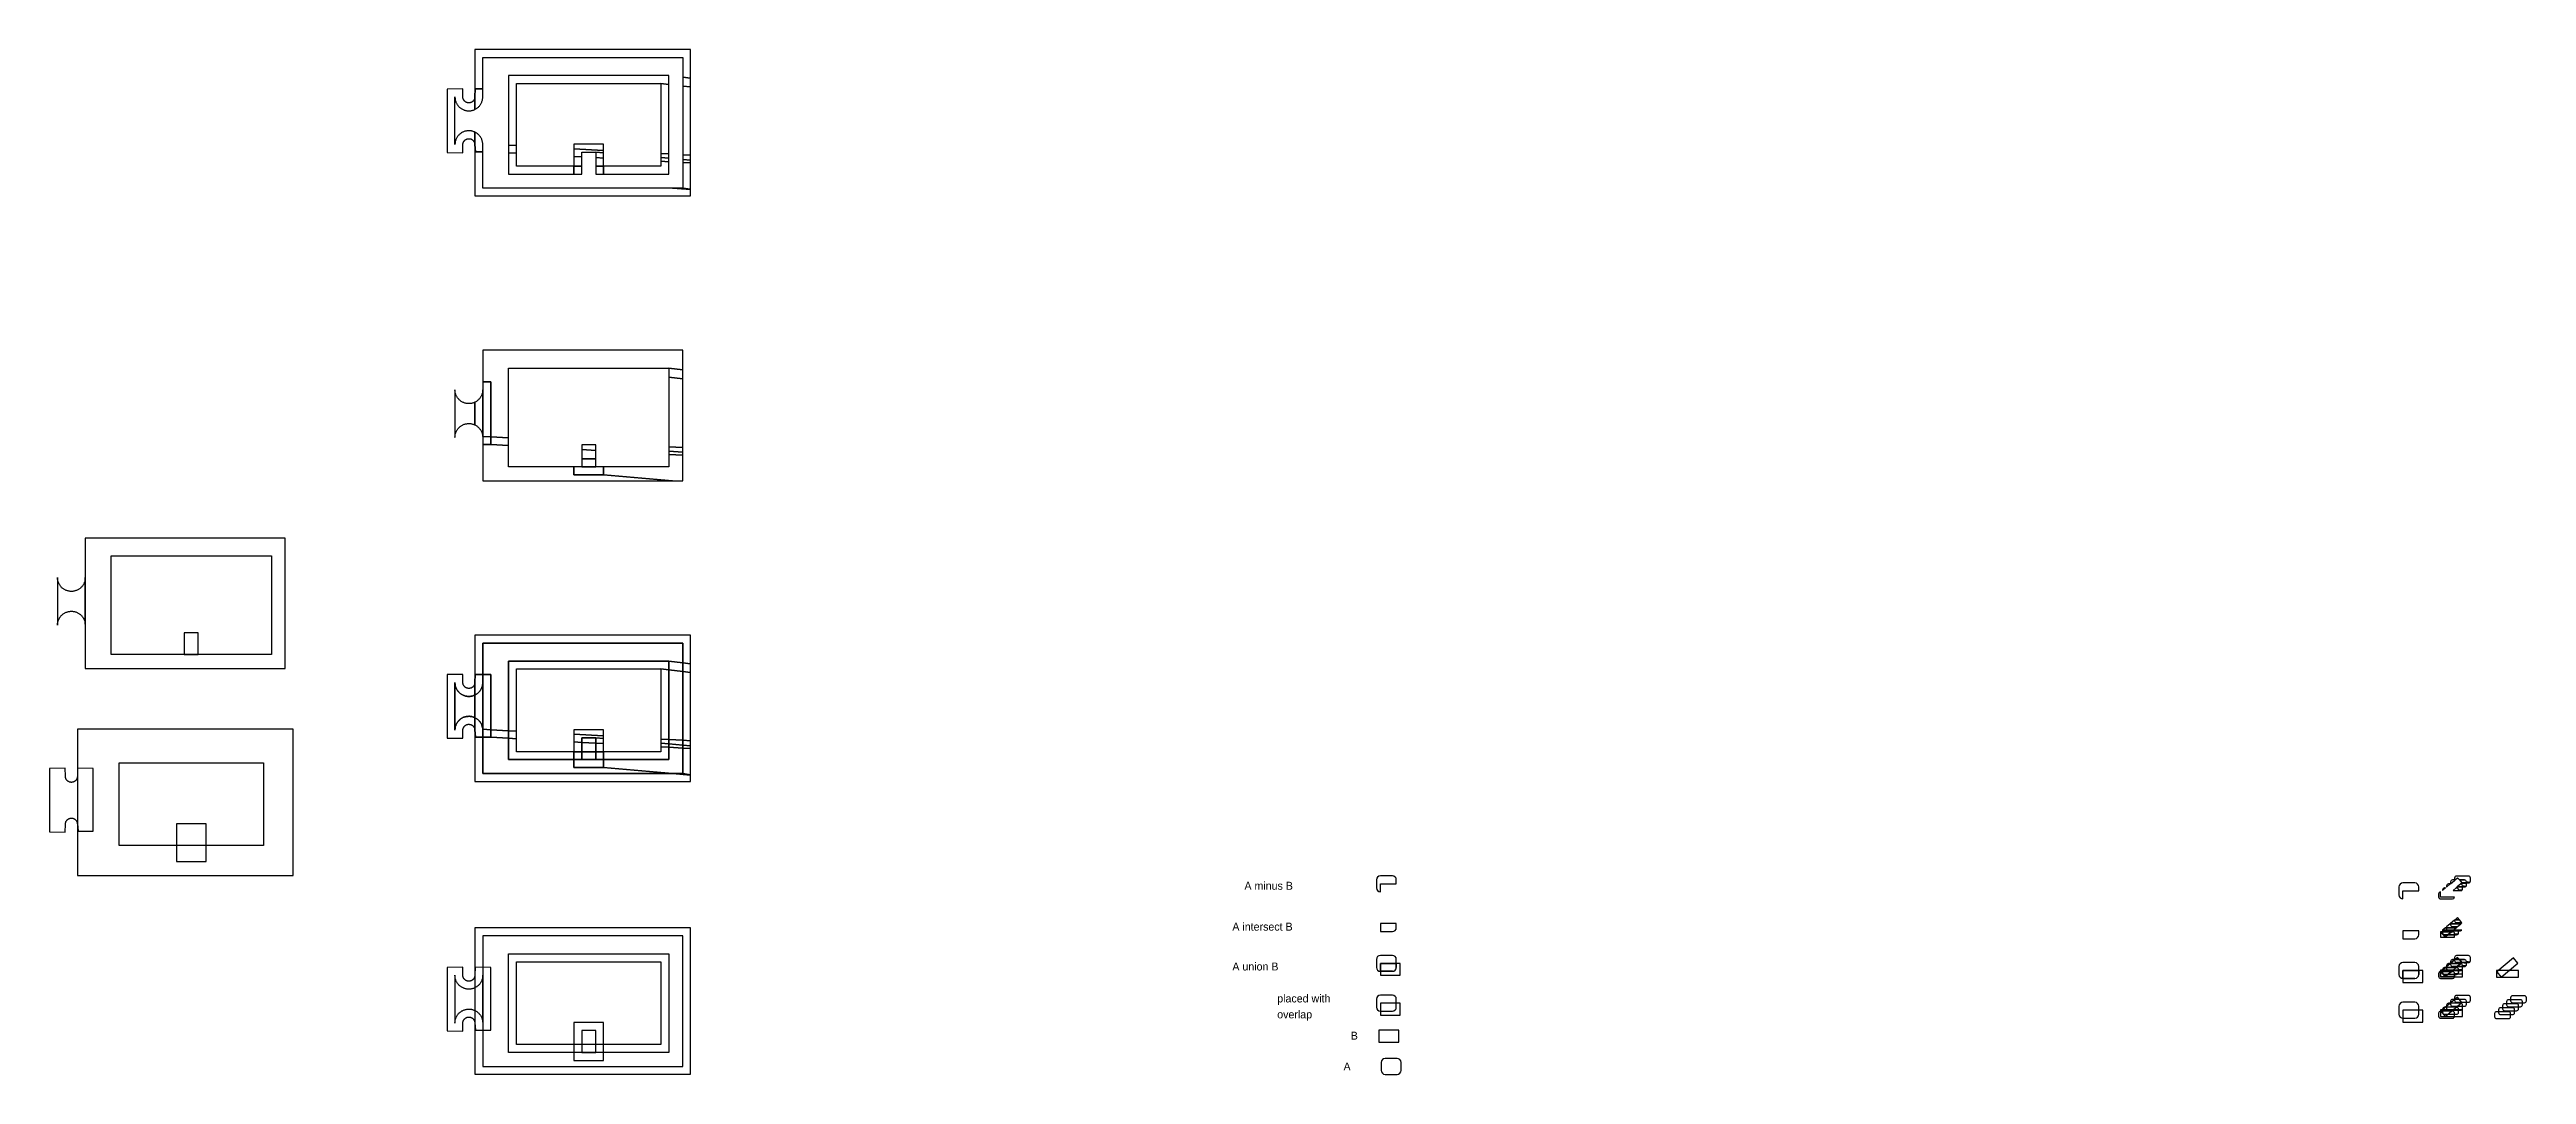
# Model space of a CAD drawing. Extents: x -591 to 1624, y -14 to 308.
# Drawn here: x -591 to 32, y -14 to 243 of the extents above; entities that cross this region are included whole.
import ezdxf

# ---------------------------------------------------------------- set-up
doc = ezdxf.new("R2010")
doc.units = 0
doc.layers.add('Default', color=7, linetype='Continuous')

msp = doc.modelspace()

# ---------------------------------------------------------------- texts
at = {"layer": 'Default'}
for s, p in [('A minus B', (-290.46, 32.3)), ('A intersect B', (-293.5, 22.02)), ('A union B', (-293.5, 12)), ('overlap', (-282.21, -0.03)), ('placed with', (-282.21, 3.97)), ('B', (-263.71, -5.39)), ('A', (-265.53, -13.13))]:
    msp.add_text(s, height=2, dxfattribs=at).set_placement(p)

# ---------------------------------------------------------------- linework, layer by layer
at = {"layer": 'Default'}
for p, q in [((-429.79, 243.5), (-484.09, 243.5)), ((-484.09, 243.5), (-484.09, 231.62)), ((-429.79, 236.31), (-429.79, 243.5)), ((-482.09, 233.6), (-482.09, 241.5)), ((-482.09, 241.5), (-431.79, 241.5)), ((-435.29, 237), (-475.59, 237)), ((-475.59, 237), (-475.59, 219.48)), ((-435.29, 234.76), (-435.29, 237)), ((-431.79, 241.5), (-431.79, 236.56)), ((-487.14, 233.62), (-491.09, 233.57)), ((-491.09, 233.57), (-491.09, 217.62)), ((-489.09, 219.6), (-489.09, 231.6)), ((-489.09, 231.6), (-489.09, 231.43)), ((-489.09, 231.43), (-489.08, 231.27)), ((-489.08, 231.27), (-489.06, 231.1)), ((-489.06, 231.1), (-489.03, 230.94)), ((-489.03, 230.94), (-489, 230.77)), ((-489, 230.77), (-488.95, 230.61)), ((-488.95, 230.61), (-488.9, 230.45)), ((-487.09, 231.53), (-487.14, 233.62)), ((-487.09, 231.46), (-487.09, 231.53)), ((-487.08, 231.38), (-487.09, 231.46)), ((-487.07, 231.31), (-487.08, 231.38)), ((-487.05, 231.24), (-487.07, 231.31)), ((-487.03, 231.18), (-487.05, 231.24)), ((-487.01, 231.11), (-487.03, 231.18)), ((-486.99, 231.04), (-487.01, 231.11)), ((-486.96, 230.97), (-486.99, 231.04)), ((-486.93, 230.91), (-486.96, 230.97)), ((-486.89, 230.85), (-486.93, 230.91)), ((-486.86, 230.79), (-486.89, 230.85)), ((-486.82, 230.73), (-486.86, 230.79)), ((-486.77, 230.67), (-486.82, 230.73)), ((-486.73, 230.62), (-486.77, 230.67)), ((-486.68, 230.56), (-486.73, 230.62)), ((-484.46, 230.62), (-484.51, 230.56)), ((-484.42, 230.67), (-484.46, 230.62)), ((-484.37, 230.73), (-484.42, 230.67)), ((-484.33, 230.79), (-484.37, 230.73)), ((-484.3, 230.85), (-484.33, 230.79)), ((-484.26, 230.91), (-484.3, 230.85)), ((-484.23, 230.97), (-484.26, 230.91)), ((-484.2, 231.04), (-484.23, 230.97)), ((-484.18, 231.11), (-484.2, 231.04)), ((-484.16, 231.18), (-484.18, 231.11)), ((-484.14, 231.24), (-484.16, 231.18)), ((-484.12, 231.31), (-484.14, 231.24)), ((-484.11, 231.38), (-484.12, 231.31)), ((-484.1, 231.46), (-484.11, 231.38)), ((-484.09, 231.62), (-484.1, 231.53)), ((-484.1, 231.53), (-484.1, 231.46)), ((-484.09, 231.62), (-484.05, 233.62)), ((-484.05, 233.62), (-484.09, 231.62)), ((-484.09, 231.62), (-484.09, 228.44)), ((-484.09, 228.44), (-484.09, 231.62)), ((-484.05, 233.62), (-482.09, 233.6)), ((-482.09, 233.6), (-484.05, 233.62)), ((-482.29, 230.45), (-482.24, 230.61)), ((-482.24, 230.61), (-482.19, 230.77)), ((-482.19, 230.77), (-482.16, 230.94)), ((-482.16, 230.94), (-482.13, 231.1)), ((-482.13, 231.1), (-482.11, 231.27)), ((-482.11, 231.27), (-482.1, 231.43)), ((-482.1, 231.43), (-482.09, 231.6)), ((-482.09, 231.6), (-482.09, 233.6)), ((-473.59, 219.37), (-473.59, 235)), ((-473.59, 235), (-437.29, 235)), ((-435.29, 234.76), (-437.29, 235)), ((-437.29, 235), (-437.29, 217.38)), ((-437.29, 235), (-435.29, 234.76)), ((-435.29, 217.27), (-435.29, 234.76)), ((-431.79, 236.56), (-429.79, 236.31)), ((-429.79, 236.31), (-431.79, 236.56)), ((-431.79, 236.56), (-431.79, 234.34)), ((-429.79, 234.11), (-431.79, 234.34)), ((-431.79, 234.34), (-431.79, 217.08)), ((-431.79, 234.34), (-429.79, 234.11)), ((-429.79, 234.11), (-429.79, 236.31)), ((-429.79, 216.97), (-429.79, 234.11)), ((-488.9, 230.45), (-488.84, 230.3)), ((-488.84, 230.3), (-488.78, 230.14)), ((-488.78, 230.14), (-488.71, 229.99)), ((-488.71, 229.99), (-488.63, 229.85)), ((-488.63, 229.85), (-488.54, 229.71)), ((-488.54, 229.71), (-488.45, 229.57)), ((-488.45, 229.57), (-488.35, 229.43)), ((-488.35, 229.43), (-488.24, 229.31)), ((-488.24, 229.31), (-488.13, 229.18)), ((-488.13, 229.18), (-488.01, 229.06)), ((-488.01, 229.06), (-487.89, 228.95)), ((-487.89, 228.95), (-487.76, 228.85)), ((-487.76, 228.85), (-487.62, 228.75)), ((-487.62, 228.75), (-487.49, 228.65)), ((-487.49, 228.65), (-487.34, 228.57)), ((-487.34, 228.57), (-487.2, 228.49)), ((-487.2, 228.49), (-487.05, 228.41)), ((-487.05, 228.41), (-486.9, 228.35)), ((-486.9, 228.35), (-486.74, 228.29)), ((-486.74, 228.29), (-486.58, 228.24)), ((-486.63, 230.51), (-486.68, 230.56)), ((-486.58, 230.46), (-486.63, 230.51)), ((-486.52, 230.42), (-486.58, 230.46)), ((-486.58, 228.24), (-486.42, 228.2)), ((-486.46, 230.38), (-486.52, 230.42)), ((-486.41, 230.34), (-486.46, 230.38)), ((-486.42, 228.2), (-486.26, 228.16)), ((-486.34, 230.3), (-486.41, 230.34)), ((-486.28, 230.27), (-486.34, 230.3)), ((-486.22, 230.23), (-486.28, 230.27)), ((-486.26, 228.16), (-486.09, 228.13)), ((-486.15, 230.21), (-486.22, 230.23)), ((-486.09, 230.18), (-486.15, 230.21)), ((-486.02, 230.16), (-486.09, 230.18)), ((-486.09, 228.13), (-485.93, 228.11)), ((-485.95, 230.14), (-486.02, 230.16)), ((-485.88, 230.13), (-485.95, 230.14)), ((-485.93, 228.11), (-485.76, 228.1)), ((-485.81, 230.11), (-485.88, 230.13)), ((-485.74, 230.11), (-485.81, 230.11)), ((-485.76, 228.1), (-485.59, 228.1)), ((-485.67, 230.1), (-485.74, 230.11)), ((-485.59, 230.1), (-485.67, 230.1)), ((-485.52, 230.1), (-485.59, 230.1)), ((-485.59, 228.1), (-485.43, 228.1)), ((-485.45, 230.11), (-485.52, 230.1)), ((-485.38, 230.11), (-485.45, 230.11)), ((-485.43, 228.1), (-485.26, 228.11)), ((-485.31, 230.13), (-485.38, 230.11)), ((-485.24, 230.14), (-485.31, 230.13)), ((-485.26, 228.11), (-485.1, 228.13)), ((-485.17, 230.16), (-485.24, 230.14)), ((-485.1, 230.18), (-485.17, 230.16)), ((-485.04, 230.21), (-485.1, 230.18)), ((-485.1, 228.13), (-484.93, 228.16)), ((-484.97, 230.23), (-485.04, 230.21)), ((-484.91, 230.27), (-484.97, 230.23)), ((-484.93, 228.16), (-484.77, 228.2)), ((-484.84, 230.3), (-484.91, 230.27)), ((-484.78, 230.34), (-484.84, 230.3)), ((-484.72, 230.38), (-484.78, 230.34)), ((-484.77, 228.2), (-484.61, 228.24)), ((-484.67, 230.42), (-484.72, 230.38)), ((-484.61, 230.46), (-484.67, 230.42)), ((-484.56, 230.51), (-484.61, 230.46)), ((-484.61, 228.24), (-484.45, 228.29)), ((-484.51, 230.56), (-484.56, 230.51)), ((-484.45, 228.29), (-484.29, 228.35)), ((-484.29, 228.35), (-484.14, 228.41)), ((-484.14, 228.41), (-484.09, 228.44)), ((-484.09, 228.44), (-483.99, 228.49)), ((-483.99, 228.49), (-483.84, 228.57)), ((-483.84, 228.57), (-483.7, 228.65)), ((-483.7, 228.65), (-483.56, 228.75)), ((-483.56, 228.75), (-483.43, 228.85)), ((-483.43, 228.85), (-483.3, 228.95)), ((-483.3, 228.95), (-483.18, 229.06)), ((-483.18, 229.06), (-483.06, 229.18)), ((-483.06, 229.18), (-482.95, 229.31)), ((-482.95, 229.31), (-482.84, 229.43)), ((-482.84, 229.43), (-482.74, 229.57)), ((-482.74, 229.57), (-482.65, 229.71)), ((-482.65, 229.71), (-482.56, 229.85)), ((-482.56, 229.85), (-482.48, 229.99)), ((-482.48, 229.99), (-482.41, 230.14)), ((-482.41, 230.14), (-482.35, 230.3)), ((-482.35, 230.3), (-482.29, 230.45)), ((-489.08, 219.93), (-489.09, 219.76)), ((-489.09, 219.76), (-489.09, 219.6)), ((-489.06, 220.09), (-489.08, 219.93)), ((-489.03, 220.26), (-489.06, 220.09)), ((-489, 220.42), (-489.03, 220.26)), ((-488.95, 220.58), (-489, 220.42)), ((-488.9, 220.74), (-488.95, 220.58)), ((-488.85, 220.89), (-488.9, 220.74)), ((-488.78, 221.04), (-488.85, 220.89)), ((-488.71, 221.19), (-488.78, 221.04)), ((-488.63, 221.34), (-488.71, 221.19)), ((-488.55, 221.48), (-488.63, 221.34)), ((-488.45, 221.62), (-488.55, 221.48)), ((-488.35, 221.75), (-488.45, 221.62)), ((-488.25, 221.88), (-488.35, 221.75)), ((-488.14, 222), (-488.25, 221.88)), ((-488.02, 222.12), (-488.14, 222)), ((-487.9, 222.23), (-488.02, 222.12)), ((-487.77, 222.34), (-487.9, 222.23)), ((-487.64, 222.44), (-487.77, 222.34)), ((-487.51, 222.53), (-487.64, 222.44)), ((-487.36, 222.62), (-487.51, 222.53)), ((-487.22, 222.7), (-487.36, 222.62)), ((-487.07, 222.77), (-487.22, 222.7)), ((-487.14, 217.57), (-487.09, 219.67)), ((-487.09, 219.74), (-487.08, 219.81)), ((-487.09, 219.67), (-487.09, 219.74)), ((-487.08, 219.81), (-487.07, 219.88)), ((-486.92, 222.84), (-487.07, 222.77)), ((-487.07, 219.88), (-487.05, 219.95)), ((-487.05, 219.95), (-487.03, 220.02)), ((-487.03, 220.02), (-487.01, 220.09)), ((-487.01, 220.09), (-486.99, 220.15)), ((-486.99, 220.15), (-486.96, 220.22)), ((-486.96, 220.22), (-486.93, 220.28)), ((-486.93, 220.28), (-486.9, 220.34)), ((-486.77, 222.9), (-486.92, 222.84)), ((-486.9, 220.34), (-486.86, 220.4)), ((-486.86, 220.4), (-486.82, 220.46)), ((-486.82, 220.46), (-486.78, 220.52)), ((-486.78, 220.52), (-486.73, 220.57)), ((-486.61, 222.95), (-486.77, 222.9)), ((-486.73, 220.57), (-486.68, 220.63)), ((-486.68, 220.63), (-486.63, 220.68)), ((-486.63, 220.68), (-486.58, 220.73)), ((-486.45, 222.99), (-486.61, 222.95)), ((-486.58, 220.73), (-486.53, 220.77)), ((-486.53, 220.77), (-486.47, 220.81)), ((-486.47, 220.81), (-486.41, 220.85)), ((-486.29, 223.03), (-486.45, 222.99)), ((-486.41, 220.85), (-486.35, 220.89)), ((-486.35, 220.89), (-486.29, 220.93)), ((-486.12, 223.06), (-486.29, 223.03)), ((-486.29, 220.93), (-486.23, 220.96)), ((-486.23, 220.96), (-486.16, 220.99)), ((-486.16, 220.99), (-486.1, 221.01)), ((-485.96, 223.08), (-486.12, 223.06)), ((-486.1, 221.01), (-486.03, 221.03)), ((-486.03, 221.03), (-485.96, 221.05)), ((-485.8, 223.09), (-485.96, 223.08)), ((-485.96, 221.05), (-485.89, 221.07)), ((-485.89, 221.07), (-485.82, 221.08)), ((-485.82, 221.08), (-485.75, 221.09)), ((-485.63, 223.1), (-485.8, 223.09)), ((-485.75, 221.09), (-485.68, 221.09)), ((-485.68, 221.09), (-485.61, 221.1)), ((-485.46, 223.1), (-485.63, 223.1)), ((-485.61, 221.1), (-485.54, 221.1)), ((-485.54, 221.1), (-485.47, 221.09)), ((-485.47, 221.09), (-485.4, 221.08)), ((-485.3, 223.09), (-485.46, 223.1)), ((-485.4, 221.08), (-485.33, 221.07)), ((-485.33, 221.07), (-485.26, 221.06)), ((-485.13, 223.07), (-485.3, 223.09)), ((-485.26, 221.06), (-485.19, 221.04)), ((-485.19, 221.04), (-485.12, 221.02)), ((-484.97, 223.04), (-485.13, 223.07)), ((-485.12, 221.02), (-485.05, 221)), ((-485.05, 221), (-484.99, 220.97)), ((-484.99, 220.97), (-484.92, 220.94)), ((-484.81, 223.01), (-484.97, 223.04)), ((-484.92, 220.94), (-484.86, 220.91)), ((-484.86, 220.91), (-484.8, 220.87)), ((-484.65, 222.97), (-484.81, 223.01)), ((-484.8, 220.87), (-484.74, 220.83)), ((-484.74, 220.83), (-484.68, 220.79)), ((-484.68, 220.79), (-484.63, 220.75)), ((-484.49, 222.92), (-484.65, 222.97)), ((-484.63, 220.75), (-484.58, 220.7)), ((-484.58, 220.7), (-484.53, 220.65)), ((-484.53, 220.65), (-484.48, 220.6)), ((-484.33, 222.86), (-484.49, 222.92)), ((-484.48, 220.6), (-484.43, 220.54)), ((-484.43, 220.54), (-484.39, 220.49)), ((-484.39, 220.49), (-484.35, 220.43)), ((-484.35, 220.43), (-484.31, 220.37)), ((-484.18, 222.8), (-484.33, 222.86)), ((-484.31, 220.37), (-484.27, 220.31)), ((-484.27, 220.31), (-484.24, 220.24)), ((-484.24, 220.24), (-484.21, 220.18)), ((-484.21, 220.18), (-484.19, 220.11)), ((-484.19, 220.11), (-484.16, 220.05)), ((-484.09, 222.76), (-484.18, 222.8)), ((-484.16, 220.05), (-484.14, 219.98)), ((-484.14, 219.98), (-484.13, 219.91)), ((-484.13, 219.91), (-484.11, 219.84)), ((-484.11, 219.84), (-484.11, 219.77)), ((-484.11, 219.77), (-484.09, 219.66)), ((-484.09, 219.66), (-484.09, 222.76)), ((-484.09, 222.76), (-484.09, 219.66)), ((-484.03, 222.73), (-484.09, 222.76)), ((-484.09, 219.66), (-483.93, 217.83)), ((-483.93, 217.83), (-484.09, 219.66)), ((-484.09, 219.66), (-484.09, 206.7)), ((-483.89, 222.65), (-484.03, 222.73)), ((-483.74, 222.57), (-483.89, 222.65)), ((-483.6, 222.48), (-483.74, 222.57)), ((-483.47, 222.38), (-483.6, 222.48)), ((-483.34, 222.28), (-483.47, 222.38)), ((-483.22, 222.17), (-483.34, 222.28)), ((-483.1, 222.05), (-483.22, 222.17)), ((-482.99, 221.93), (-483.1, 222.05)), ((-482.88, 221.8), (-482.99, 221.93)), ((-482.78, 221.67), (-482.88, 221.8)), ((-482.68, 221.54), (-482.78, 221.67)), ((-482.59, 221.4), (-482.68, 221.54)), ((-482.51, 221.25), (-482.59, 221.4)), ((-482.44, 221.11), (-482.51, 221.25)), ((-482.37, 220.96), (-482.44, 221.11)), ((-482.31, 220.8), (-482.37, 220.96)), ((-482.25, 220.64), (-482.31, 220.8)), ((-482.21, 220.49), (-482.25, 220.64)), ((-482.17, 220.32), (-482.21, 220.49)), ((-482.14, 220.16), (-482.17, 220.32)), ((-482.12, 220), (-482.14, 220.16)), ((-482.1, 219.83), (-482.12, 220)), ((-482.09, 219.83), (-482.1, 219.83)), ((-482.09, 217.83), (-482.09, 219.83)), ((-475.59, 219.48), (-473.59, 219.37)), ((-473.59, 219.37), (-475.59, 219.48)), ((-475.59, 219.48), (-475.59, 217.58)), ((-473.59, 217.47), (-473.59, 219.37)), ((-451.69, 219.7), (-459.19, 219.7)), ((-459.19, 219.7), (-459.19, 218.58)), ((-451.69, 218.17), (-459.19, 218.58)), ((-459.19, 218.58), (-459.19, 216.66)), ((-459.19, 218.58), (-451.69, 218.17)), ((-459.19, 218.58), (-459.19, 218.58)), ((-451.69, 218.17), (-451.69, 219.7)), ((-451.69, 217.53), (-451.69, 218.17)), ((-491.09, 217.62), (-487.14, 217.57)), ((-483.93, 217.83), (-482.09, 217.83)), ((-482.09, 217.83), (-483.93, 217.83)), ((-482.09, 208.7), (-482.09, 217.83)), ((-475.59, 217.58), (-473.59, 217.47)), ((-473.59, 217.47), (-475.59, 217.58)), ((-475.59, 217.58), (-475.59, 212.2)), ((-475.59, 212.2), (-459.19, 212.2)), ((-473.59, 214.2), (-473.59, 217.47)), ((-459.19, 214.2), (-473.59, 214.2)), ((-459.19, 216.66), (-459.19, 214.2)), ((-457.19, 216.55), (-459.19, 216.66)), ((-459.19, 216.66), (-459.19, 216.66)), ((-459.19, 216.66), (-457.19, 216.55)), ((-459.19, 212.2), (-459.19, 214.2)), ((-459.19, 214.2), (-459.19, 212.2)), ((-457.19, 214.2), (-459.19, 214.2)), ((-459.19, 214.2), (-459.19, 214.2)), ((-459.19, 214.2), (-457.19, 214.2)), ((-459.19, 212.2), (-457.19, 212.2)), ((-457.19, 216.55), (-457.19, 217.7)), ((-457.19, 217.7), (-453.69, 217.7)), ((-457.19, 214.2), (-457.19, 216.55)), ((-457.19, 212.2), (-457.19, 214.2)), ((-451.69, 217.53), (-453.69, 217.7)), ((-453.69, 217.7), (-453.69, 216.35)), ((-453.69, 217.7), (-451.69, 217.53)), ((-453.69, 217.7), (-453.69, 217.7)), ((-453.69, 216.35), (-453.69, 214.2)), ((-451.69, 216.24), (-453.69, 216.35)), ((-453.69, 216.35), (-453.69, 216.35)), ((-453.69, 216.35), (-451.69, 216.24)), ((-451.69, 214.2), (-453.69, 214.2)), ((-453.69, 214.2), (-453.69, 212.2)), ((-453.69, 214.2), (-451.69, 214.2)), ((-453.69, 212.2), (-451.69, 212.2)), ((-453.69, 212.2), (-453.69, 212.2)), ((-451.69, 216.24), (-451.69, 217.53)), ((-451.69, 214.2), (-451.69, 216.24)), ((-451.69, 216.24), (-451.69, 216.24)), ((-451.69, 212.2), (-451.69, 214.2)), ((-451.69, 214.2), (-451.69, 212.2)), ((-437.29, 214.2), (-451.69, 214.2)), ((-451.69, 214.2), (-451.69, 214.2)), ((-451.69, 212.2), (-435.29, 212.2)), ((-437.29, 217.38), (-435.29, 217.27)), ((-435.29, 217.27), (-437.29, 217.38)), ((-437.29, 217.38), (-437.29, 216.33)), ((-435.29, 216.17), (-437.29, 216.33)), ((-437.29, 216.33), (-437.29, 215.43)), ((-437.29, 216.33), (-435.29, 216.17)), ((-435.29, 215.32), (-437.29, 215.43)), ((-437.29, 215.43), (-437.29, 214.2)), ((-437.29, 215.43), (-435.29, 215.32)), ((-435.29, 216.17), (-435.29, 217.27)), ((-435.29, 215.32), (-435.29, 216.17)), ((-435.29, 212.2), (-435.29, 215.32)), ((-429.79, 216.97), (-431.79, 217.08)), ((-431.79, 217.08), (-431.79, 215.88)), ((-431.79, 217.08), (-429.79, 216.97)), ((-429.79, 215.71), (-431.79, 215.88)), ((-431.79, 215.88), (-431.79, 215.13)), ((-431.79, 215.88), (-429.79, 215.71)), ((-429.79, 215.01), (-431.79, 215.13)), ((-431.79, 215.13), (-431.79, 208.7)), ((-431.79, 215.13), (-429.79, 215.01)), ((-429.79, 215.71), (-429.79, 216.97)), ((-429.79, 215.01), (-429.79, 215.71)), ((-429.79, 208.42), (-429.79, 215.01)), ((-484.09, 206.7), (-429.79, 206.7)), ((-434.32, 208.7), (-482.09, 208.7)), ((-429.79, 208.31), (-434.32, 208.7)), ((-434.32, 208.7), (-429.79, 208.31)), ((-431.79, 208.7), (-434.32, 208.7)), ((-429.79, 208.42), (-431.79, 208.7)), ((-431.79, 208.7), (-429.79, 208.42)), ((-429.79, 208.31), (-429.79, 208.42)), ((-429.79, 206.7), (-429.79, 208.31)), ((-431.79, 167.9), (-482.09, 167.9)), ((-482.09, 167.9), (-482.09, 160)), ((-475.59, 145.88), (-475.59, 163.4)), ((-475.59, 163.4), (-435.29, 163.4)), ((-431.79, 162.96), (-435.29, 163.4)), ((-435.29, 163.4), (-435.29, 161.16)), ((-435.29, 163.4), (-431.79, 162.96)), ((-431.79, 162.96), (-431.79, 167.9)), ((-431.79, 160.74), (-431.79, 162.96)), ((-489.09, 157.83), (-489.09, 158)), ((-489.09, 158), (-489.09, 146)), ((-489.08, 157.67), (-489.09, 157.83)), ((-489.06, 157.5), (-489.08, 157.67)), ((-489.03, 157.34), (-489.06, 157.5)), ((-489, 157.17), (-489.03, 157.34)), ((-488.95, 157.01), (-489, 157.17)), ((-488.9, 156.85), (-488.95, 157.01)), ((-488.84, 156.7), (-488.9, 156.85)), ((-488.78, 156.54), (-488.84, 156.7)), ((-488.71, 156.39), (-488.78, 156.54)), ((-488.63, 156.25), (-488.71, 156.39)), ((-488.54, 156.11), (-488.63, 156.25)), ((-488.45, 155.97), (-488.54, 156.11)), ((-488.35, 155.83), (-488.45, 155.97)), ((-488.24, 155.71), (-488.35, 155.83)), ((-482.84, 155.83), (-482.95, 155.71)), ((-482.74, 155.97), (-482.84, 155.83)), ((-482.65, 156.11), (-482.74, 155.97)), ((-482.56, 156.25), (-482.65, 156.11)), ((-482.48, 156.39), (-482.56, 156.25)), ((-482.41, 156.54), (-482.48, 156.39)), ((-482.35, 156.7), (-482.41, 156.54)), ((-482.29, 156.85), (-482.35, 156.7)), ((-482.24, 157.01), (-482.29, 156.85)), ((-482.19, 157.17), (-482.24, 157.01)), ((-482.16, 157.34), (-482.19, 157.17)), ((-482.13, 157.5), (-482.16, 157.34)), ((-482.11, 157.67), (-482.13, 157.5)), ((-482.1, 157.83), (-482.11, 157.67)), ((-482.09, 158), (-482.1, 157.83)), ((-482.09, 160), (-480.09, 159.97)), ((-480.09, 159.97), (-482.09, 160)), ((-482.09, 160), (-482.09, 158)), ((-482.09, 158), (-482.09, 146.23)), ((-482.09, 146.23), (-482.09, 158)), ((-480.09, 159.97), (-480.09, 146.12)), ((-480.09, 146.12), (-480.09, 159.97)), ((-435.29, 161.16), (-431.79, 160.74)), ((-431.79, 160.74), (-435.29, 161.16)), ((-435.29, 161.16), (-435.29, 143.67)), ((-431.79, 143.48), (-431.79, 160.74)), ((-488.13, 155.58), (-488.24, 155.71)), ((-488.01, 155.46), (-488.13, 155.58)), ((-487.89, 155.35), (-488.01, 155.46)), ((-487.76, 155.25), (-487.89, 155.35)), ((-487.62, 155.15), (-487.76, 155.25)), ((-487.49, 155.05), (-487.62, 155.15)), ((-487.34, 154.97), (-487.49, 155.05)), ((-487.2, 154.89), (-487.34, 154.97)), ((-487.05, 154.81), (-487.2, 154.89)), ((-486.9, 154.75), (-487.05, 154.81)), ((-486.74, 154.69), (-486.9, 154.75)), ((-486.58, 154.64), (-486.74, 154.69)), ((-486.42, 154.6), (-486.58, 154.64)), ((-486.26, 154.56), (-486.42, 154.6)), ((-486.09, 154.53), (-486.26, 154.56)), ((-485.93, 154.51), (-486.09, 154.53)), ((-485.76, 154.5), (-485.93, 154.51)), ((-485.59, 154.5), (-485.76, 154.5)), ((-485.43, 154.5), (-485.59, 154.5)), ((-485.26, 154.51), (-485.43, 154.5)), ((-485.1, 154.53), (-485.26, 154.51)), ((-484.93, 154.56), (-485.1, 154.53)), ((-484.77, 154.6), (-484.93, 154.56)), ((-484.61, 154.64), (-484.77, 154.6)), ((-484.45, 154.69), (-484.61, 154.64)), ((-484.29, 154.75), (-484.45, 154.69)), ((-484.14, 154.81), (-484.29, 154.75)), ((-484.09, 154.84), (-484.14, 154.81)), ((-483.99, 154.89), (-484.09, 154.84)), ((-484.09, 154.84), (-484.09, 149.16)), ((-484.09, 149.16), (-484.09, 154.84)), ((-483.84, 154.97), (-483.99, 154.89)), ((-483.7, 155.05), (-483.84, 154.97)), ((-483.56, 155.15), (-483.7, 155.05)), ((-483.43, 155.25), (-483.56, 155.15)), ((-483.3, 155.35), (-483.43, 155.25)), ((-483.18, 155.46), (-483.3, 155.35)), ((-483.06, 155.58), (-483.18, 155.46)), ((-482.95, 155.71), (-483.06, 155.58)), ((-489.09, 146.16), (-489.08, 146.33)), ((-489.09, 146), (-489.09, 146.16)), ((-489.08, 146.33), (-489.06, 146.49)), ((-489.06, 146.49), (-489.03, 146.66)), ((-489.03, 146.66), (-489, 146.82)), ((-489, 146.82), (-488.95, 146.98)), ((-488.95, 146.98), (-488.9, 147.14)), ((-488.9, 147.14), (-488.85, 147.29)), ((-488.85, 147.29), (-488.78, 147.44)), ((-488.78, 147.44), (-488.71, 147.59)), ((-488.71, 147.59), (-488.63, 147.74)), ((-488.63, 147.74), (-488.55, 147.88)), ((-488.55, 147.88), (-488.45, 148.02)), ((-488.45, 148.02), (-488.35, 148.15)), ((-488.35, 148.15), (-488.25, 148.28)), ((-488.25, 148.28), (-488.14, 148.4)), ((-488.14, 148.4), (-488.02, 148.52)), ((-488.02, 148.52), (-487.9, 148.63)), ((-487.9, 148.63), (-487.77, 148.74)), ((-487.77, 148.74), (-487.64, 148.84)), ((-487.64, 148.84), (-487.51, 148.93)), ((-487.51, 148.93), (-487.36, 149.02)), ((-487.36, 149.02), (-487.22, 149.1)), ((-487.22, 149.1), (-487.07, 149.17)), ((-487.07, 149.17), (-486.92, 149.24)), ((-486.92, 149.24), (-486.77, 149.3)), ((-486.77, 149.3), (-486.61, 149.35)), ((-486.61, 149.35), (-486.45, 149.39)), ((-486.45, 149.39), (-486.29, 149.43)), ((-486.29, 149.43), (-486.12, 149.46)), ((-486.12, 149.46), (-485.96, 149.48)), ((-485.96, 149.48), (-485.8, 149.49)), ((-485.8, 149.49), (-485.63, 149.5)), ((-485.63, 149.5), (-485.46, 149.5)), ((-485.46, 149.5), (-485.3, 149.49)), ((-485.3, 149.49), (-485.13, 149.47)), ((-485.13, 149.47), (-484.97, 149.44)), ((-484.97, 149.44), (-484.81, 149.41)), ((-484.81, 149.41), (-484.65, 149.37)), ((-484.65, 149.37), (-484.49, 149.32)), ((-484.49, 149.32), (-484.33, 149.26)), ((-484.33, 149.26), (-484.18, 149.2)), ((-484.18, 149.2), (-484.09, 149.16)), ((-484.09, 149.16), (-484.03, 149.13)), ((-484.03, 149.13), (-483.89, 149.05)), ((-483.89, 149.05), (-483.74, 148.97)), ((-483.74, 148.97), (-483.6, 148.88)), ((-483.6, 148.88), (-483.47, 148.78)), ((-483.47, 148.78), (-483.34, 148.68)), ((-483.34, 148.68), (-483.22, 148.57)), ((-483.22, 148.57), (-483.1, 148.45)), ((-483.1, 148.45), (-482.99, 148.33)), ((-482.99, 148.33), (-482.88, 148.2)), ((-482.88, 148.2), (-482.78, 148.07)), ((-482.78, 148.07), (-482.68, 147.94)), ((-482.68, 147.94), (-482.59, 147.8)), ((-482.59, 147.8), (-482.51, 147.65)), ((-482.51, 147.65), (-482.44, 147.51)), ((-482.44, 147.51), (-482.37, 147.36)), ((-482.37, 147.36), (-482.31, 147.2)), ((-482.31, 147.2), (-482.25, 147.04)), ((-482.25, 147.04), (-482.21, 146.89)), ((-482.21, 146.89), (-482.17, 146.72)), ((-482.17, 146.72), (-482.14, 146.56)), ((-482.14, 146.56), (-482.12, 146.4)), ((-482.12, 146.4), (-482.1, 146.23)), ((-482.1, 146.23), (-482.09, 146.23)), ((-482.09, 146.23), (-480.09, 146.12)), ((-480.09, 146.12), (-482.09, 146.23)), ((-482.09, 146.23), (-482.09, 144.23)), ((-482.09, 144.23), (-480.09, 144.23)), ((-480.09, 144.23), (-482.09, 144.23)), ((-482.09, 144.23), (-482.09, 135.1)), ((-480.09, 146.12), (-475.59, 145.88)), ((-480.09, 144.23), (-480.09, 146.12)), ((-475.59, 145.88), (-480.09, 146.12)), ((-480.09, 146.12), (-480.09, 144.23)), ((-475.59, 143.98), (-480.09, 144.23)), ((-480.09, 144.23), (-475.59, 143.98)), ((-475.59, 143.98), (-475.59, 145.88)), ((-475.59, 138.6), (-475.59, 143.98)), ((-457.19, 144.1), (-457.19, 142.95)), ((-453.69, 144.1), (-457.19, 144.1)), ((-453.69, 142.75), (-453.69, 144.1)), ((-431.79, 143.48), (-435.29, 143.67)), ((-435.29, 143.67), (-435.29, 142.57)), ((-435.29, 143.67), (-431.79, 143.48)), ((-431.79, 142.28), (-431.79, 143.48)), ((-459.19, 138.6), (-475.59, 138.6)), ((-459.19, 136.6), (-459.19, 138.6)), ((-457.19, 138.6), (-459.19, 138.6)), ((-459.19, 138.6), (-459.19, 136.6)), ((-457.19, 142.95), (-457.19, 140.6)), ((-453.69, 142.75), (-457.19, 142.95)), ((-457.19, 142.95), (-457.19, 142.95)), ((-457.19, 142.95), (-453.69, 142.75)), ((-457.19, 140.6), (-453.69, 140.6)), ((-453.69, 140.6), (-457.19, 140.6)), ((-457.19, 140.6), (-457.19, 138.6)), ((-453.69, 138.6), (-457.19, 138.6)), ((-457.19, 138.6), (-453.69, 138.6)), ((-453.69, 140.6), (-453.69, 142.75)), ((-453.69, 138.6), (-453.69, 140.6)), ((-453.69, 140.6), (-453.69, 140.6)), ((-451.69, 138.6), (-453.69, 138.6)), ((-435.29, 138.6), (-451.69, 138.6)), ((-451.69, 138.6), (-451.69, 136.6)), ((-451.69, 136.6), (-451.69, 138.6)), ((-431.79, 142.28), (-435.29, 142.57)), ((-435.29, 142.57), (-435.29, 141.72)), ((-435.29, 142.57), (-431.79, 142.28)), ((-431.79, 141.53), (-435.29, 141.72)), ((-435.29, 141.72), (-435.29, 138.6)), ((-435.29, 141.72), (-431.79, 141.53)), ((-431.79, 141.53), (-431.79, 142.28)), ((-431.79, 135.1), (-431.79, 141.53)), ((-482.09, 135.1), (-434.32, 135.1)), ((-451.69, 136.6), (-459.19, 136.6)), ((-459.19, 136.6), (-451.69, 136.6)), ((-434.32, 135.1), (-451.69, 136.6)), ((-451.69, 136.6), (-434.32, 135.1)), ((-451.69, 136.6), (-451.69, 136.6)), ((-434.32, 135.1), (-431.79, 135.1)), ((-429.79, 96.3), (-484.09, 96.3)), ((-484.09, 96.3), (-484.09, 84.42)), ((-482.09, 86.4), (-482.09, 94.3)), ((-482.09, 94.3), (-431.79, 94.3)), ((-431.79, 94.3), (-482.09, 94.3)), ((-482.09, 94.3), (-482.09, 86.4)), ((-431.79, 94.3), (-431.79, 89.36)), ((-431.79, 89.36), (-431.79, 94.3)), ((-429.79, 89.11), (-429.79, 96.3)), ((-475.59, 72.28), (-475.59, 89.8)), ((-475.59, 89.8), (-435.29, 89.8)), ((-435.29, 89.8), (-475.59, 89.8)), ((-475.59, 89.8), (-475.59, 72.28)), ((-473.59, 72.17), (-473.59, 87.8)), ((-473.59, 87.8), (-437.29, 87.8)), ((-435.29, 87.56), (-437.29, 87.8)), ((-437.29, 87.8), (-437.29, 70.18)), ((-437.29, 87.8), (-435.29, 87.56)), ((-431.79, 89.36), (-435.29, 89.8)), ((-435.29, 89.8), (-435.29, 87.56)), ((-435.29, 89.8), (-431.79, 89.36)), ((-435.29, 87.56), (-435.29, 89.8)), ((-435.29, 87.56), (-431.79, 87.14)), ((-431.79, 87.14), (-435.29, 87.56)), ((-435.29, 87.56), (-435.29, 70.07)), ((-435.29, 70.07), (-435.29, 87.56)), ((-431.79, 89.36), (-429.79, 89.11)), ((-429.79, 89.11), (-431.79, 89.36)), ((-431.79, 89.36), (-431.79, 87.14)), ((-431.79, 87.14), (-431.79, 89.36)), ((-429.79, 86.91), (-429.79, 89.11)), ((-487.14, 86.42), (-491.09, 86.37)), ((-491.09, 86.37), (-491.09, 70.42)), ((-489.09, 72.4), (-489.09, 84.4)), ((-489.09, 84.4), (-489.09, 84.23)), ((-489.09, 84.23), (-489.09, 84.4)), ((-489.09, 84.4), (-489.09, 72.4)), ((-489.09, 84.23), (-489.08, 84.07)), ((-489.08, 84.07), (-489.09, 84.23)), ((-489.08, 84.07), (-489.06, 83.9)), ((-489.06, 83.9), (-489.08, 84.07)), ((-489.06, 83.9), (-489.03, 83.74)), ((-489.03, 83.74), (-489.06, 83.9)), ((-489.03, 83.74), (-489, 83.57)), ((-489, 83.57), (-489.03, 83.74)), ((-489, 83.57), (-488.95, 83.41)), ((-488.95, 83.41), (-489, 83.57)), ((-488.95, 83.41), (-488.9, 83.25)), ((-488.9, 83.25), (-488.95, 83.41)), ((-488.9, 83.25), (-488.84, 83.1)), ((-488.84, 83.1), (-488.9, 83.25)), ((-488.84, 83.1), (-488.78, 82.94)), ((-488.78, 82.94), (-488.84, 83.1)), ((-488.78, 82.94), (-488.71, 82.79)), ((-488.71, 82.79), (-488.78, 82.94)), ((-488.71, 82.79), (-488.63, 82.65)), ((-488.63, 82.65), (-488.71, 82.79)), ((-488.63, 82.65), (-488.54, 82.51)), ((-488.54, 82.51), (-488.63, 82.65)), ((-488.54, 82.51), (-488.45, 82.37)), ((-488.45, 82.37), (-488.54, 82.51)), ((-488.45, 82.37), (-488.35, 82.23)), ((-488.35, 82.23), (-488.45, 82.37)), ((-488.35, 82.23), (-488.24, 82.11)), ((-488.24, 82.11), (-488.35, 82.23)), ((-488.24, 82.11), (-488.13, 81.98)), ((-488.13, 81.98), (-488.24, 82.11)), ((-488.13, 81.98), (-488.01, 81.86)), ((-488.01, 81.86), (-488.13, 81.98)), ((-488.01, 81.86), (-487.89, 81.75)), ((-487.89, 81.75), (-488.01, 81.86)), ((-487.89, 81.75), (-487.76, 81.65)), ((-487.76, 81.65), (-487.89, 81.75)), ((-487.76, 81.65), (-487.62, 81.55)), ((-487.62, 81.55), (-487.76, 81.65)), ((-487.62, 81.55), (-487.49, 81.45)), ((-487.49, 81.45), (-487.62, 81.55)), ((-487.49, 81.45), (-487.34, 81.37)), ((-487.34, 81.37), (-487.49, 81.45)), ((-487.34, 81.37), (-487.2, 81.29)), ((-487.2, 81.29), (-487.34, 81.37)), ((-487.2, 81.29), (-487.05, 81.21)), ((-487.05, 81.21), (-487.2, 81.29)), ((-487.09, 84.33), (-487.14, 86.42)), ((-487.09, 84.26), (-487.09, 84.33)), ((-487.08, 84.18), (-487.09, 84.26)), ((-487.07, 84.11), (-487.08, 84.18)), ((-487.05, 84.04), (-487.07, 84.11)), ((-487.03, 83.98), (-487.05, 84.04)), ((-487.05, 81.21), (-486.9, 81.15)), ((-486.9, 81.15), (-487.05, 81.21)), ((-487.01, 83.91), (-487.03, 83.98)), ((-486.99, 83.84), (-487.01, 83.91)), ((-486.96, 83.77), (-486.99, 83.84)), ((-486.93, 83.71), (-486.96, 83.77)), ((-486.89, 83.65), (-486.93, 83.71)), ((-486.9, 81.15), (-486.74, 81.09)), ((-486.74, 81.09), (-486.9, 81.15)), ((-486.86, 83.59), (-486.89, 83.65)), ((-486.82, 83.53), (-486.86, 83.59)), ((-486.77, 83.47), (-486.82, 83.53)), ((-486.73, 83.42), (-486.77, 83.47)), ((-486.74, 81.09), (-486.58, 81.04)), ((-486.58, 81.04), (-486.74, 81.09)), ((-486.68, 83.36), (-486.73, 83.42)), ((-486.63, 83.31), (-486.68, 83.36)), ((-486.58, 83.26), (-486.63, 83.31)), ((-486.52, 83.22), (-486.58, 83.26)), ((-486.58, 81.04), (-486.42, 81)), ((-486.42, 81), (-486.58, 81.04)), ((-486.46, 83.18), (-486.52, 83.22)), ((-486.41, 83.14), (-486.46, 83.18)), ((-486.34, 83.1), (-486.41, 83.14)), ((-486.28, 83.07), (-486.34, 83.1)), ((-486.22, 83.03), (-486.28, 83.07)), ((-486.15, 83.01), (-486.22, 83.03)), ((-486.09, 82.98), (-486.15, 83.01)), ((-486.02, 82.96), (-486.09, 82.98)), ((-485.95, 82.94), (-486.02, 82.96)), ((-485.88, 82.93), (-485.95, 82.94)), ((-485.81, 82.91), (-485.88, 82.93)), ((-485.74, 82.91), (-485.81, 82.91)), ((-485.67, 82.9), (-485.74, 82.91)), ((-485.59, 82.9), (-485.67, 82.9)), ((-485.52, 82.9), (-485.59, 82.9)), ((-485.45, 82.91), (-485.52, 82.9)), ((-485.38, 82.91), (-485.45, 82.91)), ((-485.31, 82.93), (-485.38, 82.91)), ((-485.24, 82.94), (-485.31, 82.93)), ((-485.17, 82.96), (-485.24, 82.94)), ((-485.1, 82.98), (-485.17, 82.96)), ((-485.04, 83.01), (-485.1, 82.98)), ((-484.97, 83.03), (-485.04, 83.01)), ((-484.91, 83.07), (-484.97, 83.03)), ((-484.84, 83.1), (-484.91, 83.07)), ((-484.78, 83.14), (-484.84, 83.1)), ((-484.72, 83.18), (-484.78, 83.14)), ((-484.77, 81), (-484.61, 81.04)), ((-484.61, 81.04), (-484.77, 81)), ((-484.67, 83.22), (-484.72, 83.18)), ((-484.61, 83.26), (-484.67, 83.22)), ((-484.56, 83.31), (-484.61, 83.26)), ((-484.61, 81.04), (-484.45, 81.09)), ((-484.45, 81.09), (-484.61, 81.04)), ((-484.51, 83.36), (-484.56, 83.31)), ((-484.46, 83.42), (-484.51, 83.36)), ((-484.42, 83.47), (-484.46, 83.42)), ((-484.45, 81.09), (-484.29, 81.15)), ((-484.29, 81.15), (-484.45, 81.09)), ((-484.37, 83.53), (-484.42, 83.47)), ((-484.33, 83.59), (-484.37, 83.53)), ((-484.3, 83.65), (-484.33, 83.59)), ((-484.26, 83.71), (-484.3, 83.65)), ((-484.29, 81.15), (-484.14, 81.21)), ((-484.14, 81.21), (-484.29, 81.15)), ((-484.23, 83.77), (-484.26, 83.71)), ((-484.2, 83.84), (-484.23, 83.77)), ((-484.18, 83.91), (-484.2, 83.84)), ((-484.16, 83.98), (-484.18, 83.91)), ((-484.14, 84.04), (-484.16, 83.98)), ((-484.12, 84.11), (-484.14, 84.04)), ((-484.14, 81.21), (-484.09, 81.24)), ((-484.09, 81.24), (-484.14, 81.21)), ((-484.11, 84.18), (-484.12, 84.11)), ((-484.1, 84.26), (-484.11, 84.18)), ((-484.09, 84.42), (-484.1, 84.33)), ((-484.1, 84.33), (-484.1, 84.26)), ((-484.09, 84.42), (-484.05, 86.42)), ((-484.05, 86.42), (-484.09, 84.42)), ((-484.09, 84.42), (-484.09, 81.24)), ((-484.09, 81.24), (-484.09, 84.42)), ((-484.09, 81.24), (-483.99, 81.29)), ((-483.99, 81.29), (-484.09, 81.24)), ((-484.09, 81.24), (-484.09, 75.56)), ((-484.09, 75.56), (-484.09, 81.24)), ((-484.05, 86.42), (-482.09, 86.4)), ((-482.09, 86.4), (-484.05, 86.42)), ((-483.99, 81.29), (-483.84, 81.37)), ((-483.84, 81.37), (-483.99, 81.29)), ((-483.84, 81.37), (-483.7, 81.45)), ((-483.7, 81.45), (-483.84, 81.37)), ((-483.7, 81.45), (-483.56, 81.55)), ((-483.56, 81.55), (-483.7, 81.45)), ((-483.56, 81.55), (-483.43, 81.65)), ((-483.43, 81.65), (-483.56, 81.55)), ((-483.43, 81.65), (-483.3, 81.75)), ((-483.3, 81.75), (-483.43, 81.65)), ((-483.3, 81.75), (-483.18, 81.86)), ((-483.18, 81.86), (-483.3, 81.75)), ((-483.18, 81.86), (-483.06, 81.98)), ((-483.06, 81.98), (-483.18, 81.86)), ((-483.06, 81.98), (-482.95, 82.11)), ((-482.95, 82.11), (-483.06, 81.98)), ((-482.95, 82.11), (-482.84, 82.23)), ((-482.84, 82.23), (-482.95, 82.11)), ((-482.84, 82.23), (-482.74, 82.37)), ((-482.74, 82.37), (-482.84, 82.23)), ((-482.74, 82.37), (-482.65, 82.51)), ((-482.65, 82.51), (-482.74, 82.37)), ((-482.65, 82.51), (-482.56, 82.65)), ((-482.56, 82.65), (-482.65, 82.51)), ((-482.56, 82.65), (-482.48, 82.79)), ((-482.48, 82.79), (-482.56, 82.65)), ((-482.48, 82.79), (-482.41, 82.94)), ((-482.41, 82.94), (-482.48, 82.79)), ((-482.41, 82.94), (-482.35, 83.1)), ((-482.35, 83.1), (-482.41, 82.94)), ((-482.35, 83.1), (-482.29, 83.25)), ((-482.29, 83.25), (-482.35, 83.1)), ((-482.29, 83.25), (-482.24, 83.41)), ((-482.24, 83.41), (-482.29, 83.25)), ((-482.24, 83.41), (-482.19, 83.57)), ((-482.19, 83.57), (-482.24, 83.41)), ((-482.19, 83.57), (-482.16, 83.74)), ((-482.16, 83.74), (-482.19, 83.57)), ((-482.16, 83.74), (-482.13, 83.9)), ((-482.13, 83.9), (-482.16, 83.74)), ((-482.13, 83.9), (-482.11, 84.07)), ((-482.11, 84.07), (-482.13, 83.9)), ((-482.11, 84.07), (-482.1, 84.23)), ((-482.1, 84.23), (-482.11, 84.07)), ((-482.1, 84.23), (-482.09, 84.4)), ((-482.09, 84.4), (-482.1, 84.23)), ((-482.09, 84.4), (-482.09, 86.4)), ((-482.09, 86.4), (-480.09, 86.37)), ((-480.09, 86.37), (-482.09, 86.4)), ((-482.09, 86.4), (-482.09, 84.4)), ((-482.09, 84.4), (-482.09, 72.63)), ((-482.09, 72.63), (-482.09, 84.4)), ((-480.09, 86.37), (-480.09, 72.52)), ((-480.09, 72.52), (-480.09, 86.37)), ((-429.79, 86.91), (-431.79, 87.14)), ((-431.79, 87.14), (-431.79, 69.88)), ((-431.79, 87.14), (-429.79, 86.91)), ((-431.79, 69.88), (-431.79, 87.14)), ((-429.79, 69.77), (-429.79, 86.91)), ((-488.14, 74.8), (-488.25, 74.68)), ((-488.25, 74.68), (-488.14, 74.8)), ((-488.02, 74.92), (-488.14, 74.8)), ((-488.14, 74.8), (-488.02, 74.92)), ((-487.9, 75.03), (-488.02, 74.92)), ((-488.02, 74.92), (-487.9, 75.03)), ((-487.77, 75.14), (-487.9, 75.03)), ((-487.9, 75.03), (-487.77, 75.14)), ((-487.64, 75.24), (-487.77, 75.14)), ((-487.77, 75.14), (-487.64, 75.24)), ((-487.51, 75.33), (-487.64, 75.24)), ((-487.64, 75.24), (-487.51, 75.33)), ((-487.36, 75.42), (-487.51, 75.33)), ((-487.51, 75.33), (-487.36, 75.42)), ((-487.22, 75.5), (-487.36, 75.42)), ((-487.36, 75.42), (-487.22, 75.5)), ((-487.07, 75.57), (-487.22, 75.5)), ((-487.22, 75.5), (-487.07, 75.57)), ((-486.92, 75.64), (-487.07, 75.57)), ((-487.07, 75.57), (-486.92, 75.64)), ((-486.77, 75.7), (-486.92, 75.64)), ((-486.92, 75.64), (-486.77, 75.7)), ((-486.61, 75.75), (-486.77, 75.7)), ((-486.77, 75.7), (-486.61, 75.75)), ((-486.45, 75.79), (-486.61, 75.75)), ((-486.61, 75.75), (-486.45, 75.79)), ((-486.29, 75.83), (-486.45, 75.79)), ((-486.45, 75.79), (-486.29, 75.83)), ((-486.42, 81), (-486.26, 80.96)), ((-486.26, 80.96), (-486.42, 81)), ((-486.12, 75.86), (-486.29, 75.83)), ((-486.29, 75.83), (-486.12, 75.86)), ((-486.26, 80.96), (-486.09, 80.93)), ((-486.09, 80.93), (-486.26, 80.96)), ((-485.96, 75.88), (-486.12, 75.86)), ((-486.12, 75.86), (-485.96, 75.88)), ((-486.09, 80.93), (-485.93, 80.91)), ((-485.93, 80.91), (-486.09, 80.93)), ((-485.8, 75.89), (-485.96, 75.88)), ((-485.96, 75.88), (-485.8, 75.89)), ((-485.93, 80.91), (-485.76, 80.9)), ((-485.76, 80.9), (-485.93, 80.91)), ((-485.63, 75.9), (-485.8, 75.89)), ((-485.8, 75.89), (-485.63, 75.9)), ((-485.76, 80.9), (-485.59, 80.9)), ((-485.59, 80.9), (-485.76, 80.9)), ((-485.46, 75.9), (-485.63, 75.9)), ((-485.63, 75.9), (-485.46, 75.9)), ((-485.59, 80.9), (-485.43, 80.9)), ((-485.43, 80.9), (-485.59, 80.9)), ((-485.3, 75.89), (-485.46, 75.9)), ((-485.46, 75.9), (-485.3, 75.89)), ((-485.43, 80.9), (-485.26, 80.91)), ((-485.26, 80.91), (-485.43, 80.9)), ((-485.13, 75.87), (-485.3, 75.89)), ((-485.3, 75.89), (-485.13, 75.87)), ((-485.26, 80.91), (-485.1, 80.93)), ((-485.1, 80.93), (-485.26, 80.91)), ((-484.97, 75.84), (-485.13, 75.87)), ((-485.13, 75.87), (-484.97, 75.84)), ((-485.1, 80.93), (-484.93, 80.96)), ((-484.93, 80.96), (-485.1, 80.93)), ((-484.81, 75.81), (-484.97, 75.84)), ((-484.97, 75.84), (-484.81, 75.81)), ((-484.93, 80.96), (-484.77, 81)), ((-484.77, 81), (-484.93, 80.96)), ((-484.65, 75.77), (-484.81, 75.81)), ((-484.81, 75.81), (-484.65, 75.77)), ((-484.49, 75.72), (-484.65, 75.77)), ((-484.65, 75.77), (-484.49, 75.72)), ((-484.33, 75.66), (-484.49, 75.72)), ((-484.49, 75.72), (-484.33, 75.66)), ((-484.18, 75.6), (-484.33, 75.66)), ((-484.33, 75.66), (-484.18, 75.6)), ((-484.09, 75.56), (-484.18, 75.6)), ((-484.18, 75.6), (-484.09, 75.56)), ((-484.09, 72.46), (-484.09, 75.56)), ((-484.09, 75.56), (-484.09, 72.46)), ((-484.03, 75.53), (-484.09, 75.56)), ((-484.09, 75.56), (-484.03, 75.53)), ((-483.89, 75.45), (-484.03, 75.53)), ((-484.03, 75.53), (-483.89, 75.45)), ((-483.74, 75.37), (-483.89, 75.45)), ((-483.89, 75.45), (-483.74, 75.37)), ((-483.6, 75.28), (-483.74, 75.37)), ((-483.74, 75.37), (-483.6, 75.28)), ((-483.47, 75.18), (-483.6, 75.28)), ((-483.6, 75.28), (-483.47, 75.18)), ((-483.34, 75.08), (-483.47, 75.18)), ((-483.47, 75.18), (-483.34, 75.08)), ((-483.22, 74.97), (-483.34, 75.08)), ((-483.34, 75.08), (-483.22, 74.97)), ((-483.1, 74.85), (-483.22, 74.97)), ((-483.22, 74.97), (-483.1, 74.85)), ((-482.99, 74.73), (-483.1, 74.85)), ((-483.1, 74.85), (-482.99, 74.73)), ((-584.09, 70.7), (-584.09, 37.9)), ((-531.79, 72.7), (-582.09, 72.7)), ((-529.79, 37.9), (-529.79, 70.7)), ((-491.09, 70.42), (-487.14, 70.37)), ((-489.08, 72.73), (-489.09, 72.56)), ((-489.09, 72.56), (-489.08, 72.73)), ((-489.09, 72.56), (-489.09, 72.4)), ((-489.09, 72.4), (-489.09, 72.56)), ((-489.06, 72.89), (-489.08, 72.73)), ((-489.08, 72.73), (-489.06, 72.89)), ((-489.03, 73.06), (-489.06, 72.89)), ((-489.06, 72.89), (-489.03, 73.06)), ((-489, 73.22), (-489.03, 73.06)), ((-489.03, 73.06), (-489, 73.22)), ((-488.95, 73.38), (-489, 73.22)), ((-489, 73.22), (-488.95, 73.38)), ((-488.9, 73.54), (-488.95, 73.38)), ((-488.95, 73.38), (-488.9, 73.54)), ((-488.85, 73.69), (-488.9, 73.54)), ((-488.9, 73.54), (-488.85, 73.69)), ((-488.78, 73.84), (-488.85, 73.69)), ((-488.85, 73.69), (-488.78, 73.84)), ((-488.71, 73.99), (-488.78, 73.84)), ((-488.78, 73.84), (-488.71, 73.99)), ((-488.63, 74.14), (-488.71, 73.99)), ((-488.71, 73.99), (-488.63, 74.14)), ((-488.55, 74.28), (-488.63, 74.14)), ((-488.63, 74.14), (-488.55, 74.28)), ((-488.45, 74.42), (-488.55, 74.28)), ((-488.55, 74.28), (-488.45, 74.42)), ((-488.35, 74.55), (-488.45, 74.42)), ((-488.45, 74.42), (-488.35, 74.55)), ((-488.25, 74.68), (-488.35, 74.55)), ((-488.35, 74.55), (-488.25, 74.68)), ((-487.14, 70.37), (-487.09, 72.47)), ((-487.09, 72.54), (-487.08, 72.61)), ((-487.09, 72.47), (-487.09, 72.54)), ((-487.08, 72.61), (-487.07, 72.68)), ((-487.07, 72.68), (-487.05, 72.75)), ((-487.05, 72.75), (-487.03, 72.82)), ((-487.03, 72.82), (-487.01, 72.89)), ((-487.01, 72.89), (-486.99, 72.95)), ((-486.99, 72.95), (-486.96, 73.02)), ((-486.96, 73.02), (-486.93, 73.08)), ((-486.93, 73.08), (-486.9, 73.14)), ((-486.9, 73.14), (-486.86, 73.2)), ((-486.86, 73.2), (-486.82, 73.26)), ((-486.82, 73.26), (-486.78, 73.32)), ((-486.78, 73.32), (-486.73, 73.37)), ((-486.73, 73.37), (-486.68, 73.43)), ((-486.68, 73.43), (-486.63, 73.48)), ((-486.63, 73.48), (-486.58, 73.53)), ((-486.58, 73.53), (-486.53, 73.57)), ((-486.53, 73.57), (-486.47, 73.61)), ((-486.47, 73.61), (-486.41, 73.65)), ((-486.41, 73.65), (-486.35, 73.69)), ((-486.35, 73.69), (-486.29, 73.73)), ((-486.29, 73.73), (-486.23, 73.76)), ((-486.23, 73.76), (-486.16, 73.79)), ((-486.16, 73.79), (-486.1, 73.81)), ((-486.1, 73.81), (-486.03, 73.83)), ((-486.03, 73.83), (-485.96, 73.85)), ((-485.96, 73.85), (-485.89, 73.87)), ((-485.89, 73.87), (-485.82, 73.88)), ((-485.82, 73.88), (-485.75, 73.89)), ((-485.75, 73.89), (-485.68, 73.89)), ((-485.68, 73.89), (-485.61, 73.9)), ((-485.61, 73.9), (-485.54, 73.9)), ((-485.54, 73.9), (-485.47, 73.89)), ((-485.47, 73.89), (-485.4, 73.88)), ((-485.4, 73.88), (-485.33, 73.87)), ((-485.33, 73.87), (-485.26, 73.86)), ((-485.26, 73.86), (-485.19, 73.84)), ((-485.19, 73.84), (-485.12, 73.82)), ((-485.12, 73.82), (-485.05, 73.8)), ((-485.05, 73.8), (-484.99, 73.77)), ((-484.99, 73.77), (-484.92, 73.74)), ((-484.92, 73.74), (-484.86, 73.71)), ((-484.86, 73.71), (-484.8, 73.67)), ((-484.8, 73.67), (-484.74, 73.63)), ((-484.74, 73.63), (-484.68, 73.59)), ((-484.68, 73.59), (-484.63, 73.55)), ((-484.63, 73.55), (-484.58, 73.5)), ((-484.58, 73.5), (-484.53, 73.45)), ((-484.53, 73.45), (-484.48, 73.4)), ((-484.48, 73.4), (-484.43, 73.34)), ((-484.43, 73.34), (-484.39, 73.29)), ((-484.39, 73.29), (-484.35, 73.23)), ((-484.35, 73.23), (-484.31, 73.17)), ((-484.31, 73.17), (-484.27, 73.11)), ((-484.27, 73.11), (-484.24, 73.04)), ((-484.24, 73.04), (-484.21, 72.98)), ((-484.21, 72.98), (-484.19, 72.91)), ((-484.19, 72.91), (-484.16, 72.85)), ((-484.16, 72.85), (-484.14, 72.78)), ((-484.14, 72.78), (-484.13, 72.71)), ((-484.13, 72.71), (-484.11, 72.64)), ((-484.11, 72.64), (-484.11, 72.57)), ((-484.11, 72.57), (-484.09, 72.46)), ((-484.09, 72.46), (-483.93, 70.63)), ((-483.93, 70.63), (-484.09, 72.46)), ((-484.09, 72.46), (-484.09, 59.5)), ((-483.93, 70.63), (-482.09, 70.63)), ((-482.09, 70.63), (-483.93, 70.63)), ((-482.88, 74.6), (-482.99, 74.73)), ((-482.99, 74.73), (-482.88, 74.6)), ((-482.78, 74.47), (-482.88, 74.6)), ((-482.88, 74.6), (-482.78, 74.47)), ((-482.68, 74.34), (-482.78, 74.47)), ((-482.78, 74.47), (-482.68, 74.34)), ((-482.59, 74.2), (-482.68, 74.34)), ((-482.68, 74.34), (-482.59, 74.2)), ((-482.51, 74.05), (-482.59, 74.2)), ((-482.59, 74.2), (-482.51, 74.05)), ((-482.44, 73.91), (-482.51, 74.05)), ((-482.51, 74.05), (-482.44, 73.91)), ((-482.37, 73.76), (-482.44, 73.91)), ((-482.44, 73.91), (-482.37, 73.76)), ((-482.31, 73.6), (-482.37, 73.76)), ((-482.37, 73.76), (-482.31, 73.6)), ((-482.25, 73.44), (-482.31, 73.6)), ((-482.31, 73.6), (-482.25, 73.44)), ((-482.21, 73.29), (-482.25, 73.44)), ((-482.25, 73.44), (-482.21, 73.29)), ((-482.17, 73.12), (-482.21, 73.29)), ((-482.21, 73.29), (-482.17, 73.12)), ((-482.14, 72.96), (-482.17, 73.12)), ((-482.17, 73.12), (-482.14, 72.96)), ((-482.12, 72.8), (-482.14, 72.96)), ((-482.14, 72.96), (-482.12, 72.8)), ((-482.1, 72.63), (-482.12, 72.8)), ((-482.12, 72.8), (-482.1, 72.63)), ((-482.09, 72.63), (-482.1, 72.63)), ((-482.1, 72.63), (-482.09, 72.63)), ((-482.09, 70.63), (-482.09, 72.63)), ((-482.09, 72.63), (-480.09, 72.52)), ((-480.09, 72.52), (-482.09, 72.63)), ((-482.09, 72.63), (-482.09, 70.63)), ((-482.09, 61.5), (-482.09, 70.63)), ((-482.09, 70.63), (-480.09, 70.63)), ((-480.09, 70.63), (-482.09, 70.63)), ((-482.09, 70.63), (-482.09, 61.5)), ((-480.09, 72.52), (-475.59, 72.28)), ((-480.09, 70.63), (-480.09, 72.52)), ((-475.59, 72.28), (-480.09, 72.52)), ((-480.09, 72.52), (-480.09, 70.63)), ((-475.59, 70.38), (-480.09, 70.63)), ((-480.09, 70.63), (-475.59, 70.38)), ((-475.59, 72.28), (-473.59, 72.17)), ((-473.59, 72.17), (-475.59, 72.28)), ((-475.59, 72.28), (-475.59, 70.38)), ((-475.59, 70.38), (-475.59, 72.28)), ((-475.59, 65), (-475.59, 70.38)), ((-475.59, 70.38), (-473.59, 70.27)), ((-473.59, 70.27), (-475.59, 70.38)), ((-475.59, 70.38), (-475.59, 65)), ((-473.59, 70.27), (-473.59, 72.17)), ((-473.59, 67), (-473.59, 70.27)), ((-451.69, 72.5), (-459.19, 72.5)), ((-459.19, 72.5), (-459.19, 71.38)), ((-451.69, 70.97), (-459.19, 71.38)), ((-459.19, 71.38), (-459.19, 69.46)), ((-459.19, 71.38), (-451.69, 70.97)), ((-459.19, 71.38), (-459.19, 71.38)), ((-459.19, 69.46), (-459.19, 67)), ((-457.19, 69.35), (-459.19, 69.46)), ((-459.19, 69.46), (-459.19, 69.46)), ((-459.19, 69.46), (-457.19, 69.35)), ((-457.19, 69.35), (-457.19, 70.5)), ((-457.19, 70.5), (-453.69, 70.5)), ((-457.19, 70.5), (-457.19, 69.35)), ((-453.69, 70.5), (-457.19, 70.5)), ((-457.19, 67), (-457.19, 69.35)), ((-457.19, 69.35), (-457.19, 67)), ((-453.69, 69.15), (-457.19, 69.35)), ((-457.19, 69.35), (-457.19, 69.35)), ((-457.19, 69.35), (-453.69, 69.15)), ((-451.69, 70.33), (-453.69, 70.5)), ((-453.69, 70.5), (-453.69, 69.15)), ((-453.69, 70.5), (-451.69, 70.33)), ((-453.69, 70.5), (-453.69, 70.5)), ((-453.69, 69.15), (-453.69, 70.5)), ((-453.69, 67), (-453.69, 69.15)), ((-453.69, 69.15), (-453.69, 67)), ((-451.69, 69.04), (-453.69, 69.15)), ((-453.69, 69.15), (-453.69, 69.15)), ((-453.69, 69.15), (-451.69, 69.04)), ((-451.69, 70.97), (-451.69, 72.5)), ((-451.69, 70.33), (-451.69, 70.97)), ((-451.69, 69.04), (-451.69, 70.33)), ((-451.69, 67), (-451.69, 69.04)), ((-451.69, 69.04), (-451.69, 69.04)), ((-437.29, 70.18), (-435.29, 70.07)), ((-435.29, 70.07), (-437.29, 70.18)), ((-437.29, 70.18), (-437.29, 69.13)), ((-435.29, 68.97), (-437.29, 69.13)), ((-437.29, 69.13), (-437.29, 68.23)), ((-437.29, 69.13), (-435.29, 68.97)), ((-431.79, 69.88), (-435.29, 70.07)), ((-435.29, 70.07), (-435.29, 68.97)), ((-435.29, 70.07), (-431.79, 69.88)), ((-435.29, 68.97), (-435.29, 70.07)), ((-431.79, 68.68), (-435.29, 68.97)), ((-435.29, 68.97), (-435.29, 68.12)), ((-435.29, 68.97), (-431.79, 68.68)), ((-435.29, 68.12), (-435.29, 68.97)), ((-429.79, 69.77), (-431.79, 69.88)), ((-431.79, 69.88), (-431.79, 68.68)), ((-431.79, 69.88), (-429.79, 69.77)), ((-431.79, 68.68), (-431.79, 69.88)), ((-429.79, 68.51), (-431.79, 68.68)), ((-431.79, 68.68), (-431.79, 67.93)), ((-431.79, 68.68), (-429.79, 68.51)), ((-431.79, 67.93), (-431.79, 68.68)), ((-429.79, 68.51), (-429.79, 69.77)), ((-573.59, 43.4), (-573.59, 64.2)), ((-573.59, 64.2), (-537.29, 64.2)), ((-537.29, 64.2), (-537.29, 43.4)), ((-459.19, 65), (-475.59, 65)), ((-475.59, 65), (-459.19, 65)), ((-459.19, 67), (-473.59, 67)), ((-459.19, 65), (-459.19, 67)), ((-459.19, 67), (-459.19, 65)), ((-457.19, 67), (-459.19, 67)), ((-459.19, 67), (-459.19, 67)), ((-459.19, 67), (-457.19, 67)), ((-459.19, 63), (-459.19, 65)), ((-459.19, 65), (-457.19, 65)), ((-457.19, 65), (-459.19, 65)), ((-459.19, 65), (-459.19, 63)), ((-451.69, 63), (-459.19, 63)), ((-459.19, 63), (-451.69, 63)), ((-457.19, 65), (-457.19, 67)), ((-457.19, 67), (-453.69, 67)), ((-453.69, 67), (-457.19, 67)), ((-457.19, 67), (-457.19, 65)), ((-453.69, 65), (-457.19, 65)), ((-457.19, 65), (-453.69, 65)), ((-451.69, 67), (-453.69, 67)), ((-453.69, 67), (-453.69, 65)), ((-453.69, 65), (-453.69, 67)), ((-453.69, 67), (-453.69, 67)), ((-453.69, 67), (-451.69, 67)), ((-451.69, 65), (-453.69, 65)), ((-453.69, 65), (-451.69, 65)), ((-453.69, 65), (-453.69, 65)), ((-451.69, 65), (-451.69, 67)), ((-451.69, 67), (-451.69, 65)), ((-437.29, 67), (-451.69, 67)), ((-451.69, 67), (-451.69, 67)), ((-435.29, 65), (-451.69, 65)), ((-451.69, 65), (-451.69, 63)), ((-451.69, 63), (-451.69, 65)), ((-451.69, 65), (-435.29, 65)), ((-434.32, 61.5), (-451.69, 63)), ((-451.69, 63), (-434.32, 61.5)), ((-451.69, 63), (-451.69, 63)), ((-435.29, 68.12), (-437.29, 68.23)), ((-437.29, 68.23), (-437.29, 67)), ((-437.29, 68.23), (-435.29, 68.12)), ((-431.79, 67.93), (-435.29, 68.12)), ((-435.29, 68.12), (-435.29, 65)), ((-435.29, 68.12), (-431.79, 67.93)), ((-435.29, 65), (-435.29, 68.12)), ((-429.79, 67.81), (-431.79, 67.93)), ((-431.79, 67.93), (-431.79, 61.5)), ((-431.79, 67.93), (-429.79, 67.81)), ((-431.79, 61.5), (-431.79, 67.93)), ((-429.79, 67.81), (-429.79, 68.51)), ((-429.79, 61.22), (-429.79, 67.81)), ((-591.09, 60.8), (-591.09, 48.8)), ((-587.09, 60.73), (-587.1, 60.85)), ((-587.09, 60.66), (-587.09, 60.73)), ((-587.08, 60.58), (-587.09, 60.66)), ((-587.07, 60.51), (-587.08, 60.58)), ((-587.05, 60.44), (-587.07, 60.51)), ((-587.03, 60.38), (-587.05, 60.44)), ((-587.01, 60.31), (-587.03, 60.38)), ((-586.99, 60.24), (-587.01, 60.31)), ((-586.96, 60.17), (-586.99, 60.24)), ((-586.93, 60.11), (-586.96, 60.17)), ((-586.89, 60.05), (-586.93, 60.11)), ((-586.86, 59.99), (-586.89, 60.05)), ((-586.82, 59.93), (-586.86, 59.99)), ((-586.77, 59.87), (-586.82, 59.93)), ((-586.73, 59.82), (-586.77, 59.87)), ((-586.68, 59.76), (-586.73, 59.82)), ((-586.63, 59.71), (-586.68, 59.76)), ((-586.58, 59.66), (-586.63, 59.71)), ((-586.52, 59.62), (-586.58, 59.66)), ((-586.46, 59.58), (-586.52, 59.62)), ((-586.41, 59.54), (-586.46, 59.58)), ((-586.34, 59.5), (-586.41, 59.54)), ((-586.28, 59.47), (-586.34, 59.5)), ((-586.22, 59.43), (-586.28, 59.47)), ((-586.15, 59.41), (-586.22, 59.43)), ((-586.09, 59.38), (-586.15, 59.41)), ((-586.02, 59.36), (-586.09, 59.38)), ((-585.95, 59.34), (-586.02, 59.36)), ((-585.88, 59.33), (-585.95, 59.34)), ((-585.81, 59.31), (-585.88, 59.33)), ((-585.74, 59.31), (-585.81, 59.31)), ((-585.67, 59.3), (-585.74, 59.31)), ((-585.59, 59.3), (-585.67, 59.3)), ((-585.52, 59.3), (-585.59, 59.3)), ((-585.45, 59.31), (-585.52, 59.3)), ((-585.38, 59.31), (-585.45, 59.31)), ((-585.31, 59.33), (-585.38, 59.31)), ((-585.24, 59.34), (-585.31, 59.33)), ((-585.17, 59.36), (-585.24, 59.34)), ((-585.1, 59.38), (-585.17, 59.36)), ((-585.04, 59.41), (-585.1, 59.38)), ((-584.97, 59.43), (-585.04, 59.41)), ((-584.91, 59.47), (-584.97, 59.43)), ((-584.84, 59.5), (-584.91, 59.47)), ((-584.78, 59.54), (-584.84, 59.5)), ((-584.72, 59.58), (-584.78, 59.54)), ((-584.67, 59.62), (-584.72, 59.58)), ((-584.61, 59.66), (-584.67, 59.62)), ((-584.56, 59.71), (-584.61, 59.66)), ((-584.51, 59.76), (-584.56, 59.71)), ((-584.46, 59.82), (-584.51, 59.76)), ((-584.42, 59.87), (-584.46, 59.82)), ((-584.37, 59.93), (-584.42, 59.87)), ((-584.33, 59.99), (-584.37, 59.93)), ((-584.3, 60.05), (-584.33, 59.99)), ((-584.26, 60.11), (-584.3, 60.05)), ((-584.23, 60.17), (-584.26, 60.11)), ((-584.2, 60.24), (-584.23, 60.17)), ((-584.18, 60.31), (-584.2, 60.24)), ((-584.16, 60.38), (-584.18, 60.31)), ((-584.14, 60.44), (-584.16, 60.38)), ((-584.12, 60.51), (-584.14, 60.44)), ((-584.11, 60.58), (-584.12, 60.51)), ((-584.1, 60.66), (-584.11, 60.58)), ((-584.09, 60.85), (-584.1, 60.73)), ((-584.1, 60.73), (-584.1, 60.66)), ((-580.09, 49.03), (-580.09, 60.8)), ((-484.09, 59.5), (-429.79, 59.5)), ((-434.32, 61.5), (-482.09, 61.5)), ((-482.09, 61.5), (-434.32, 61.5)), ((-429.79, 61.11), (-434.32, 61.5)), ((-434.32, 61.5), (-429.79, 61.11)), ((-431.79, 61.5), (-434.32, 61.5)), ((-434.32, 61.5), (-431.79, 61.5)), ((-429.79, 61.22), (-431.79, 61.5)), ((-431.79, 61.5), (-429.79, 61.22)), ((-429.79, 61.11), (-429.79, 61.22)), ((-429.79, 59.5), (-429.79, 61.11)), ((-586.68, 49.83), (-586.63, 49.88)), ((-586.63, 49.88), (-586.58, 49.93)), ((-586.58, 49.93), (-586.53, 49.97)), ((-586.53, 49.97), (-586.47, 50.01)), ((-586.47, 50.01), (-586.41, 50.05)), ((-586.41, 50.05), (-586.35, 50.09)), ((-586.35, 50.09), (-586.29, 50.13)), ((-586.29, 50.13), (-586.23, 50.16)), ((-586.23, 50.16), (-586.16, 50.19)), ((-586.16, 50.19), (-586.1, 50.21)), ((-586.1, 50.21), (-586.03, 50.23)), ((-586.03, 50.23), (-585.96, 50.25)), ((-585.96, 50.25), (-585.89, 50.27)), ((-585.89, 50.27), (-585.82, 50.28)), ((-585.82, 50.28), (-585.75, 50.29)), ((-585.75, 50.29), (-585.68, 50.29)), ((-585.68, 50.29), (-585.61, 50.3)), ((-585.61, 50.3), (-585.54, 50.3)), ((-585.54, 50.3), (-585.47, 50.29)), ((-585.47, 50.29), (-585.4, 50.28)), ((-585.4, 50.28), (-585.33, 50.27)), ((-585.33, 50.27), (-585.26, 50.26)), ((-585.26, 50.26), (-585.19, 50.24)), ((-585.19, 50.24), (-585.12, 50.22)), ((-585.12, 50.22), (-585.05, 50.2)), ((-585.05, 50.2), (-584.99, 50.17)), ((-584.99, 50.17), (-584.92, 50.14)), ((-584.92, 50.14), (-584.86, 50.11)), ((-584.86, 50.11), (-584.8, 50.07)), ((-584.8, 50.07), (-584.74, 50.03)), ((-584.74, 50.03), (-584.68, 49.99)), ((-584.68, 49.99), (-584.63, 49.95)), ((-584.63, 49.95), (-584.58, 49.9)), ((-584.58, 49.9), (-584.53, 49.85)), ((-587.1, 48.75), (-587.09, 48.87)), ((-587.09, 48.94), (-587.08, 49.01)), ((-587.09, 48.87), (-587.09, 48.94)), ((-587.08, 49.01), (-587.07, 49.08)), ((-587.07, 49.08), (-587.05, 49.15)), ((-587.05, 49.15), (-587.03, 49.22)), ((-587.03, 49.22), (-587.01, 49.29)), ((-587.01, 49.29), (-586.99, 49.35)), ((-586.99, 49.35), (-586.96, 49.42)), ((-586.96, 49.42), (-586.93, 49.48)), ((-586.93, 49.48), (-586.9, 49.54)), ((-586.9, 49.54), (-586.86, 49.6)), ((-586.86, 49.6), (-586.82, 49.66)), ((-586.82, 49.66), (-586.78, 49.72)), ((-586.78, 49.72), (-586.73, 49.77)), ((-586.73, 49.77), (-586.68, 49.83)), ((-584.53, 49.85), (-584.48, 49.8)), ((-584.48, 49.8), (-584.43, 49.74)), ((-584.43, 49.74), (-584.39, 49.69)), ((-584.39, 49.69), (-584.35, 49.63)), ((-584.35, 49.63), (-584.31, 49.57)), ((-584.31, 49.57), (-584.27, 49.51)), ((-584.27, 49.51), (-584.24, 49.44)), ((-584.24, 49.44), (-584.21, 49.38)), ((-584.21, 49.38), (-584.19, 49.31)), ((-584.19, 49.31), (-584.16, 49.25)), ((-584.16, 49.25), (-584.14, 49.18)), ((-584.14, 49.18), (-584.13, 49.11)), ((-584.13, 49.11), (-584.11, 49.04)), ((-584.11, 49.04), (-584.11, 48.97)), ((-584.11, 48.97), (-584.09, 48.85)), ((-582.1, 47.03), (-582.09, 47.03)), ((-559.19, 46.9), (-559.19, 41.4)), ((-553.69, 48.9), (-557.19, 48.9)), ((-551.69, 41.4), (-551.69, 46.9)), ((-537.29, 43.4), (-573.59, 43.4)), ((-557.19, 39.4), (-553.69, 39.4)), ((-582.09, 35.9), (-531.79, 35.9)), ((-257.25, 34.79), (-257.25, 32.79)), ((-253.25, 35.79), (-256.25, 35.79)), ((-256.25, 31.79), (-256.25, 33.79)), ((-256.25, 33.79), (-252.25, 33.79)), ((-252.25, 33.79), (-252.25, 34.79)), ((0, 33), (0, 31)), ((4, 34), (1, 34)), ((1, 30), (1, 32)), ((1, 32), (5, 32)), ((5, 32), (5, 33)), ((10, 31.25), (10, 30.5)), ((10.5, 30.4), (10.5, 31.75)), ((11, 32.13), (11.74, 32.75)), ((11, 32.25), (11, 32.13)), ((11.74, 32.75), (11.5, 32.75)), ((12, 32.97), (12.93, 33.75)), ((12, 33.25), (12, 32.97)), ((12.93, 33.75), (12.5, 33.75)), ((13, 33.81), (14, 34.65)), ((13, 34.25), (13, 33.81)), ((14, 34.75), (13.5, 34.75)), ((14.38, 32.75), (13.61, 32.1)), ((13.61, 32.1), (15, 32.1)), ((14, 35.25), (14, 34.75)), ((14, 34.75), (14.12, 34.75)), ((14.12, 34.75), (14, 34.75)), ((14, 34.75), (14, 34.65)), ((14, 34.65), (14.12, 34.75)), ((14, 34.65), (14, 34.75)), ((14.12, 34.75), (14.77, 35.29)), ((14.68, 33), (14.38, 32.75)), ((14.38, 32.75), (14.5, 32.75)), ((14.5, 32.75), (14.38, 32.75)), ((17.5, 35.75), (14.5, 35.75)), ((15.57, 33.75), (14.68, 33)), ((16, 33), (14.68, 33)), ((14.68, 33), (16, 33)), ((14.77, 35.29), (15.22, 34.75)), ((15.87, 32.16), (15, 32.25)), ((15, 32.25), (15, 32.1)), ((15, 32.25), (15.87, 32.16)), ((15, 32.1), (15, 32.25)), ((15, 32.1), (15.8, 32.1)), ((16.5, 34.75), (15.22, 34.75)), ((15.22, 34.75), (15.85, 34)), ((15.22, 34.75), (16.5, 34.75)), ((15.86, 33.99), (15.57, 33.75)), ((17, 34), (15.85, 34)), ((15.85, 34), (15.86, 33.99)), ((15.85, 34), (17, 34)), ((17, 33.86), (15.86, 33.99)), ((15.86, 33.99), (17, 33.86)), ((16, 33), (16, 33.25)), ((16, 33.25), (16, 33)), ((16.86, 33.15), (16, 33.25)), ((16, 33.25), (16.86, 33.15)), ((16, 32.5), (16, 33)), ((16, 33), (16.5, 33)), ((17, 34), (17, 34.25)), ((17, 34.25), (17, 34)), ((17.84, 34.13), (17, 34.25)), ((17, 34.25), (17.84, 34.13)), ((17, 33.86), (17, 34)), ((17, 34), (17.5, 34)), ((17, 33.5), (17, 33.86)), ((18, 34.5), (18, 35.25)), ((13.99, 30.4), (10.5, 30.4)), ((10.5, 30), (13.5, 30)), ((14.77, 25.29), (14.12, 24.75)), ((15.22, 24.75), (14.77, 25.29)), ((-484.09, 20.7), (-484.09, -12.1)), ((-431.79, 22.7), (-482.09, 22.7)), ((-429.79, -12.1), (-429.79, 20.7)), ((-256.25, 23.79), (-256.25, 21.79)), ((-252.25, 23.79), (-256.25, 23.79)), ((-256.25, 21.79), (-253.25, 21.79)), ((-252.25, 22.79), (-252.25, 23.79)), ((1, 22), (1, 20)), ((5, 22), (1, 22)), ((1, 20), (4, 20)), ((5, 21), (5, 22)), ((10.56, 21.75), (10.5, 21.75)), ((10.5, 21.75), (10.5, 20.4)), ((10.5, 20.4), (13.99, 20.4)), ((11.65, 20.45), (10.56, 21.75)), ((11, 21.75), (10.56, 21.75)), ((10.56, 21.75), (11.65, 20.45)), ((11.74, 22.75), (11, 22.13)), ((11, 22.13), (11, 22.1)), ((11, 22.1), (12.2, 22.1)), ((12.2, 22.1), (11, 22.1)), ((11, 22.1), (11, 21.75)), ((11, 21.5), (11, 21.75)), ((13.19, 21.75), (11, 21.75)), ((11, 21.75), (11, 21.5)), ((11, 21.75), (13.19, 21.75)), ((12.3, 21), (11.5, 21)), ((11.5, 21), (12.3, 21)), ((12.3, 21), (11.65, 20.45)), ((11.65, 20.45), (12.3, 21)), ((12, 22.75), (11.74, 22.75)), ((12.93, 23.75), (12, 22.97)), ((12, 22.97), (12, 22.75)), ((12, 22.75), (14.38, 22.75)), ((12, 22.5), (12, 22.75)), ((14.38, 22.75), (12, 22.75)), ((12, 22.75), (12, 22.5)), ((12.2, 22.1), (13.61, 22.1)), ((13.61, 22.1), (12.2, 22.1)), ((12.3, 21), (13.19, 21.75)), ((13.19, 21.75), (12.3, 21)), ((14, 21), (12.3, 21)), ((12.3, 21), (14, 21)), ((12.5, 22), (13.49, 22)), ((13.49, 22), (12.5, 22)), ((13, 23.75), (12.93, 23.75)), ((14, 24.65), (13, 23.81)), ((13, 23.81), (13, 23.75)), ((13, 23.75), (15.5, 23.75)), ((13, 23.5), (13, 23.75)), ((15.5, 23.75), (13, 23.75)), ((13, 23.75), (13, 23.5)), ((13.49, 22), (13.19, 21.75)), ((13.19, 21.75), (13.49, 22)), ((13.5, 21.75), (13.19, 21.75)), ((13.19, 21.75), (13.5, 21.75)), ((13.61, 22.1), (13.49, 22)), ((13.49, 22), (13.61, 22.1)), ((15, 22), (13.49, 22)), ((13.49, 22), (15, 22)), ((14.68, 23), (13.5, 23)), ((13.5, 23), (14.68, 23)), ((13.61, 22.1), (14.38, 22.75)), ((15, 22.1), (13.61, 22.1)), ((14.12, 24.75), (14, 24.65)), ((14, 24.5), (14, 24.65)), ((14, 24.65), (14, 24.5)), ((14, 21), (14, 21.25)), ((14, 21.25), (14, 21)), ((14.88, 21.17), (14, 21.25)), ((14, 21.25), (14.88, 21.17)), ((14, 20.5), (14, 21)), ((14, 21), (14.5, 21)), ((15.22, 24.75), (14.12, 24.75)), ((14.12, 24.75), (15.22, 24.75)), ((14.38, 22.75), (14.68, 23)), ((15.85, 24), (14.5, 24)), ((14.5, 24), (15.85, 24)), ((14.68, 23), (15.57, 23.75)), ((15.8, 22.1), (15, 22.1)), ((15, 22.1), (15, 22)), ((15, 22), (15, 22.1)), ((15, 22), (15.5, 22)), ((15, 21.5), (15, 22)), ((15.85, 24), (15.22, 24.75)), ((15.57, 23.75), (15.86, 23.99)), ((15.86, 23.99), (15.85, 24)), ((-473.59, -6.6), (-473.59, 14.2)), ((-473.59, 14.2), (-437.29, 14.2)), ((-437.29, 14.2), (-437.29, -6.6)), ((-257.25, 14.79), (-257.25, 12.79)), ((-253.25, 15.79), (-256.25, 15.79)), ((-256.25, 11.79), (-256.25, 13.79)), ((-256.25, 13.79), (-252.25, 13.79)), ((-256.25, 13.79), (-256.25, 11.79)), ((-252.25, 13.79), (-256.25, 13.79)), ((-252.25, 13.79), (-252.25, 14.79)), ((-252.25, 12.79), (-252.25, 13.79)), ((-251.25, 13.79), (-252.25, 13.79)), ((-252.25, 13.79), (-252.25, 12.79)), ((-251.25, 10.79), (-251.25, 13.79)), ((0, 13), (0, 11)), ((4, 14), (1, 14)), ((5, 12), (5, 13)), ((11.74, 12.75), (11, 12.13)), ((11, 12.13), (11.74, 12.75)), ((11.74, 12.75), (11.5, 12.75)), ((12, 12.97), (11.74, 12.75)), ((11.74, 12.75), (12, 12.75)), ((12, 12.75), (11.74, 12.75)), ((12.93, 13.75), (12, 12.97)), ((12, 12.97), (12.93, 13.75)), ((12, 13.25), (12, 12.97)), ((12, 12.97), (12, 12.75)), ((12, 12.75), (12, 12.97)), ((12, 12.75), (14.38, 12.75)), ((12, 12.5), (12, 12.75)), ((14.38, 12.75), (12, 12.75)), ((12, 12.75), (12, 12.5)), ((12.93, 13.75), (12.5, 13.75)), ((13, 13.81), (12.93, 13.75)), ((12.93, 13.75), (13, 13.75)), ((13, 13.75), (12.93, 13.75)), ((13, 13.81), (14, 14.65)), ((14, 14.65), (13, 13.81)), ((13, 14.25), (13, 13.81)), ((13, 13.81), (13, 13.75)), ((13, 13.75), (13, 13.81)), ((13, 13.75), (15.5, 13.75)), ((13, 13.5), (13, 13.75)), ((15.5, 13.75), (13, 13.75)), ((13, 13.75), (13, 13.5)), ((14, 14.75), (13.5, 14.75)), ((14.68, 13), (13.5, 13)), ((13.5, 13), (14.68, 13)), ((14.38, 12.75), (13.61, 12.1)), ((13.61, 12.1), (14.38, 12.75)), ((14, 15.25), (14, 14.75)), ((14, 14.75), (14.12, 14.75)), ((14.12, 14.75), (14, 14.75)), ((14, 14.75), (14, 14.65)), ((14, 14.65), (14.12, 14.75)), ((14, 14.65), (14, 14.75)), ((14.12, 14.75), (14, 14.65)), ((14, 14.5), (14, 14.65)), ((14, 14.65), (14, 14.5)), ((14.12, 14.75), (14.77, 15.29)), ((14.77, 15.29), (14.12, 14.75)), ((15.22, 14.75), (14.12, 14.75)), ((14.12, 14.75), (15.22, 14.75)), ((14.68, 13), (14.38, 12.75)), ((14.38, 12.75), (14.68, 13)), ((14.38, 12.75), (14.5, 12.75)), ((14.5, 12.75), (14.38, 12.75)), ((17.5, 15.75), (14.5, 15.75)), ((15.85, 14), (14.5, 14)), ((14.5, 14), (15.85, 14)), ((15.57, 13.75), (14.68, 13)), ((14.68, 13), (15.57, 13.75)), ((16, 13), (14.68, 13)), ((14.68, 13), (16, 13)), ((14.77, 15.29), (15.22, 14.75)), ((15.22, 14.75), (14.77, 15.29)), ((16.5, 14.75), (15.22, 14.75)), ((15.22, 14.75), (15.85, 14)), ((15.22, 14.75), (16.5, 14.75)), ((15.85, 14), (15.22, 14.75)), ((15.86, 13.99), (15.57, 13.75)), ((15.57, 13.75), (15.86, 13.99)), ((17, 14), (15.85, 14)), ((15.85, 14), (15.86, 13.99)), ((15.85, 14), (17, 14)), ((15.86, 13.99), (15.85, 14)), ((17, 13.86), (15.86, 13.99)), ((15.86, 13.99), (17, 13.86)), ((16, 13), (16, 13.25)), ((16, 13.25), (16, 13)), ((16.86, 13.15), (16, 13.25)), ((16, 13.25), (16.86, 13.15)), ((16, 12.5), (16, 13)), ((16, 13), (16.5, 13)), ((17, 14), (17, 14.25)), ((17, 14.25), (17, 14)), ((17.84, 14.13), (17, 14.25)), ((17, 14.25), (17.84, 14.13)), ((17, 13.86), (17, 14)), ((17, 14), (17.5, 14)), ((17, 13.5), (17, 13.86)), ((18, 14.5), (18, 15.25)), ((28.86, 15.19), (24.64, 11.65)), ((25.74, 10.35), (29.95, 13.88)), ((29.95, 13.88), (28.86, 15.19)), ((-491.09, 10.8), (-491.09, -1.2)), ((-487.09, 10.73), (-487.1, 10.85)), ((-487.09, 10.66), (-487.09, 10.73)), ((-487.08, 10.58), (-487.09, 10.66)), ((-487.07, 10.51), (-487.08, 10.58)), ((-487.05, 10.44), (-487.07, 10.51)), ((-487.03, 10.38), (-487.05, 10.44)), ((-487.01, 10.31), (-487.03, 10.38)), ((-486.99, 10.24), (-487.01, 10.31)), ((-486.96, 10.17), (-486.99, 10.24)), ((-486.93, 10.11), (-486.96, 10.17)), ((-486.89, 10.05), (-486.93, 10.11)), ((-486.86, 9.99), (-486.89, 10.05)), ((-486.82, 9.93), (-486.86, 9.99)), ((-486.77, 9.87), (-486.82, 9.93)), ((-486.73, 9.82), (-486.77, 9.87)), ((-486.68, 9.76), (-486.73, 9.82)), ((-486.63, 9.71), (-486.68, 9.76)), ((-486.58, 9.66), (-486.63, 9.71)), ((-486.52, 9.62), (-486.58, 9.66)), ((-486.46, 9.58), (-486.52, 9.62)), ((-486.41, 9.54), (-486.46, 9.58)), ((-486.34, 9.5), (-486.41, 9.54)), ((-486.28, 9.47), (-486.34, 9.5)), ((-486.22, 9.43), (-486.28, 9.47)), ((-486.15, 9.41), (-486.22, 9.43)), ((-486.09, 9.38), (-486.15, 9.41)), ((-486.02, 9.36), (-486.09, 9.38)), ((-485.95, 9.34), (-486.02, 9.36)), ((-485.88, 9.33), (-485.95, 9.34)), ((-485.81, 9.31), (-485.88, 9.33)), ((-485.74, 9.31), (-485.81, 9.31)), ((-485.67, 9.3), (-485.74, 9.31)), ((-485.59, 9.3), (-485.67, 9.3)), ((-485.52, 9.3), (-485.59, 9.3)), ((-485.45, 9.31), (-485.52, 9.3)), ((-485.38, 9.31), (-485.45, 9.31)), ((-485.31, 9.33), (-485.38, 9.31)), ((-485.24, 9.34), (-485.31, 9.33)), ((-485.17, 9.36), (-485.24, 9.34)), ((-485.1, 9.38), (-485.17, 9.36)), ((-485.04, 9.41), (-485.1, 9.38)), ((-484.97, 9.43), (-485.04, 9.41)), ((-484.91, 9.47), (-484.97, 9.43)), ((-484.84, 9.5), (-484.91, 9.47)), ((-484.78, 9.54), (-484.84, 9.5)), ((-484.72, 9.58), (-484.78, 9.54)), ((-484.67, 9.62), (-484.72, 9.58)), ((-484.61, 9.66), (-484.67, 9.62)), ((-484.56, 9.71), (-484.61, 9.66)), ((-484.51, 9.76), (-484.56, 9.71)), ((-484.46, 9.82), (-484.51, 9.76)), ((-484.42, 9.87), (-484.46, 9.82)), ((-484.37, 9.93), (-484.42, 9.87)), ((-484.33, 9.99), (-484.37, 9.93)), ((-484.3, 10.05), (-484.33, 9.99)), ((-484.26, 10.11), (-484.3, 10.05)), ((-484.23, 10.17), (-484.26, 10.11)), ((-484.2, 10.24), (-484.23, 10.17)), ((-484.18, 10.31), (-484.2, 10.24)), ((-484.16, 10.38), (-484.18, 10.31)), ((-484.14, 10.44), (-484.16, 10.38)), ((-484.12, 10.51), (-484.14, 10.44)), ((-484.11, 10.58), (-484.12, 10.51)), ((-484.1, 10.66), (-484.11, 10.58)), ((-484.09, 10.85), (-484.1, 10.73)), ((-484.1, 10.73), (-484.1, 10.66)), ((-480.09, -0.97), (-480.09, 10.8)), ((-256.25, 11.79), (-253.25, 11.79)), ((-253.25, 11.79), (-256.25, 11.79)), ((-256.25, 11.79), (-256.25, 10.79)), ((-256.25, 10.79), (-251.25, 10.79)), ((1, 10), (1, 12)), ((1, 12), (5, 12)), ((1, 12), (1, 10)), ((5, 12), (1, 12)), ((1, 10), (4, 10)), ((4, 10), (1, 10)), ((1, 10), (1, 9)), ((1, 9), (6, 9)), ((5, 11), (5, 12)), ((6, 12), (5, 12)), ((5, 12), (5, 11)), ((6, 9), (6, 12)), ((10, 11.25), (10, 10.5)), ((10.5, 12.1), (10.5, 11.75)), ((10.96, 12.1), (10.5, 12.1)), ((10.5, 11.75), (10.56, 11.75)), ((10.56, 11.75), (10.5, 11.75)), ((10.5, 11.75), (10.5, 10.4)), ((10.5, 10.4), (10.5, 11.75)), ((10.5, 10.4), (13.99, 10.4)), ((13.99, 10.4), (10.5, 10.4)), ((10.5, 10), (13.5, 10)), ((10.55, 11.76), (10.96, 12.1)), ((10.96, 12.1), (10.55, 11.76)), ((10.56, 11.75), (10.55, 11.76)), ((10.55, 11.76), (10.56, 11.75)), ((11.65, 10.45), (10.56, 11.75)), ((10.56, 11.75), (11, 11.75)), ((11, 11.75), (10.56, 11.75)), ((10.56, 11.75), (11.65, 10.45)), ((11, 12.13), (10.96, 12.1)), ((10.96, 12.1), (11, 12.1)), ((11, 12.1), (10.96, 12.1)), ((11, 12.25), (11, 12.13)), ((11, 12.13), (11, 12.1)), ((11, 12.1), (11, 12.13)), ((11, 12.1), (12.2, 12.1)), ((11, 11.75), (11, 12.1)), ((12.2, 12.1), (11, 12.1)), ((11, 12.1), (11, 11.75)), ((11, 11.5), (11, 11.75)), ((13.19, 11.75), (11, 11.75)), ((11, 11.75), (11, 11.5)), ((11, 11.75), (13.19, 11.75)), ((12.3, 11), (11.5, 11)), ((11.5, 11), (12.3, 11)), ((12.3, 11), (11.65, 10.45)), ((11.65, 10.45), (12.3, 11)), ((12.2, 12.1), (13.61, 12.1)), ((13.61, 12.1), (12.2, 12.1)), ((12.3, 11), (13.19, 11.75)), ((13.19, 11.75), (12.3, 11)), ((14, 11), (12.3, 11)), ((12.3, 11), (14, 11)), ((12.5, 12), (13.49, 12)), ((13.49, 12), (12.5, 12)), ((13.49, 12), (13.19, 11.75)), ((13.19, 11.75), (13.49, 12)), ((13.5, 11.75), (13.19, 11.75)), ((13.19, 11.75), (13.5, 11.75)), ((13.61, 12.1), (13.49, 12)), ((13.49, 12), (13.61, 12.1)), ((15, 12), (13.49, 12)), ((13.49, 12), (15, 12)), ((15, 12.1), (13.61, 12.1)), ((13.61, 12.1), (15, 12.1)), ((13.99, 10.4), (16, 10.4)), ((14, 11), (14, 11.25)), ((14, 11.25), (14, 11)), ((14.88, 11.17), (14, 11.25)), ((14, 11.25), (14.88, 11.17)), ((14, 10.5), (14, 11)), ((14.5, 11), (14, 11)), ((14, 11), (14, 10.5)), ((14, 11), (14.5, 11)), ((16, 11.07), (14.88, 11.17)), ((14.88, 11.17), (16, 11.07)), ((15.87, 12.16), (15, 12.25)), ((15, 12.25), (15, 12.1)), ((15, 12.25), (15.87, 12.16)), ((15, 12.1), (15, 12.25)), ((15.8, 12.1), (15, 12.1)), ((15, 12.1), (15, 12)), ((15, 12.1), (15.8, 12.1)), ((15, 12), (15, 12.1)), ((15.5, 12), (15, 12)), ((15, 12), (15, 11.5)), ((15, 12), (15.5, 12)), ((15, 11.5), (15, 12)), ((16, 12.1), (15.8, 12.1)), ((16, 11.07), (16, 12.1)), ((16, 10.4), (16, 11.07)), ((30.09, 12), (24.59, 12)), ((24.59, 12), (24.59, 10.3)), ((24.59, 10.3), (30.09, 10.3)), ((24.64, 11.65), (25.74, 10.35)), ((30.09, 10.3), (30.09, 12)), ((-486.53, -0.03), (-486.47, 0.01)), ((-486.47, 0.01), (-486.41, 0.05)), ((-486.41, 0.05), (-486.35, 0.09)), ((-486.35, 0.09), (-486.29, 0.13)), ((-486.29, 0.13), (-486.23, 0.16)), ((-486.23, 0.16), (-486.16, 0.19)), ((-486.16, 0.19), (-486.1, 0.21)), ((-486.1, 0.21), (-486.03, 0.23)), ((-486.03, 0.23), (-485.96, 0.25)), ((-485.96, 0.25), (-485.89, 0.27)), ((-485.89, 0.27), (-485.82, 0.28)), ((-485.82, 0.28), (-485.75, 0.29)), ((-485.75, 0.29), (-485.68, 0.29)), ((-485.68, 0.29), (-485.61, 0.3)), ((-485.61, 0.3), (-485.54, 0.3)), ((-485.54, 0.3), (-485.47, 0.29)), ((-485.47, 0.29), (-485.4, 0.28)), ((-485.4, 0.28), (-485.33, 0.27)), ((-485.33, 0.27), (-485.26, 0.26)), ((-485.26, 0.26), (-485.19, 0.24)), ((-485.19, 0.24), (-485.12, 0.22)), ((-485.12, 0.22), (-485.05, 0.2)), ((-485.05, 0.2), (-484.99, 0.17)), ((-484.99, 0.17), (-484.92, 0.14)), ((-484.92, 0.14), (-484.86, 0.11)), ((-484.86, 0.11), (-484.8, 0.07)), ((-484.8, 0.07), (-484.74, 0.03)), ((-484.74, 0.03), (-484.68, -0.01)), ((-257.25, 4.79), (-257.25, 2.79)), ((-253.25, 5.79), (-256.25, 5.79)), ((-256.25, 1.79), (-253.25, 1.79)), ((-252.25, 2.79), (-252.25, 4.79)), ((0, 3), (0, 1)), ((4, 4), (1, 4)), ((1, 0), (4, 0)), ((5, 1), (5, 3)), ((10, 1.25), (10, 0.5)), ((16, 2.1), (10.5, 2.1)), ((10.5, 2.1), (10.5, 0.4)), ((13.5, 1.75), (10.5, 1.75)), ((10.5, 0.4), (16, 0.4)), ((10.5, 0), (13.5, 0)), ((14.77, 5.29), (10.55, 1.76)), ((10.55, 1.76), (11.65, 0.45)), ((11, 2.25), (11, 1.5)), ((14.5, 2.75), (11.5, 2.75)), ((11.5, 1), (14.5, 1)), ((11.65, 0.45), (15.86, 3.99)), ((12, 3.25), (12, 2.5)), ((15.5, 3.75), (12.5, 3.75)), ((12.5, 2), (15.5, 2)), ((13, 4.25), (13, 3.5)), ((16.5, 4.75), (13.5, 4.75)), ((13.5, 3), (16.5, 3)), ((14, 5.25), (14, 4.5)), ((14, 0.5), (14, 1.25)), ((17.5, 5.75), (14.5, 5.75)), ((14.5, 4), (17.5, 4)), ((15.86, 3.99), (14.77, 5.29)), ((15, 1.5), (15, 2.25)), ((16, 2.5), (16, 3.25)), ((16, 0.4), (16, 2.1)), ((17, 3.5), (17, 4.25)), ((18, 4.5), (18, 5.25)), ((24.09, 1.15), (24.09, 0.4)), ((27.59, 1.65), (24.59, 1.65)), ((25.09, 2.15), (25.09, 1.4)), ((28.59, 2.65), (25.59, 2.65)), ((25.59, 0.9), (28.59, 0.9)), ((26.09, 3.15), (26.09, 2.4)), ((29.59, 3.65), (26.59, 3.65)), ((26.59, 1.9), (29.59, 1.9)), ((27.09, 4.15), (27.09, 3.4)), ((30.59, 4.65), (27.59, 4.65)), ((27.59, 2.9), (30.59, 2.9)), ((28.09, 5.15), (28.09, 4.4)), ((28.09, 0.4), (28.09, 1.15)), ((31.59, 5.65), (28.59, 5.65)), ((28.59, 3.9), (31.59, 3.9)), ((29.09, 1.4), (29.09, 2.15)), ((30.09, 2.4), (30.09, 3.15)), ((31.09, 3.4), (31.09, 4.15)), ((32.09, 4.4), (32.09, 5.15)), ((-487.1, -1.25), (-487.09, -1.13)), ((-487.09, -1.06), (-487.08, -0.99)), ((-487.09, -1.13), (-487.09, -1.06)), ((-487.08, -0.99), (-487.07, -0.92)), ((-487.07, -0.92), (-487.05, -0.85)), ((-487.05, -0.85), (-487.03, -0.78)), ((-487.03, -0.78), (-487.01, -0.71)), ((-487.01, -0.71), (-486.99, -0.65)), ((-486.99, -0.65), (-486.96, -0.58)), ((-486.96, -0.58), (-486.93, -0.52)), ((-486.93, -0.52), (-486.9, -0.46)), ((-486.9, -0.46), (-486.86, -0.4)), ((-486.86, -0.4), (-486.82, -0.34)), ((-486.82, -0.34), (-486.78, -0.28)), ((-486.78, -0.28), (-486.73, -0.23)), ((-486.73, -0.23), (-486.68, -0.17)), ((-486.68, -0.17), (-486.63, -0.12)), ((-486.63, -0.12), (-486.58, -0.07)), ((-486.58, -0.07), (-486.53, -0.03)), ((-484.68, -0.01), (-484.63, -0.05)), ((-484.63, -0.05), (-484.58, -0.1)), ((-484.58, -0.1), (-484.53, -0.15)), ((-484.53, -0.15), (-484.48, -0.2)), ((-484.48, -0.2), (-484.43, -0.26)), ((-484.43, -0.26), (-484.39, -0.31)), ((-484.39, -0.31), (-484.35, -0.37)), ((-484.35, -0.37), (-484.31, -0.43)), ((-484.31, -0.43), (-484.27, -0.49)), ((-484.27, -0.49), (-484.24, -0.56)), ((-484.24, -0.56), (-484.21, -0.62)), ((-484.21, -0.62), (-484.19, -0.69)), ((-484.19, -0.69), (-484.16, -0.75)), ((-484.16, -0.75), (-484.14, -0.82)), ((-484.14, -0.82), (-484.13, -0.89)), ((-484.13, -0.89), (-484.11, -0.96)), ((-484.11, -0.96), (-484.11, -1.03)), ((-484.11, -1.03), (-484.09, -1.15)), ((-482.1, -2.97), (-482.09, -2.97)), ((-459.19, -3.1), (-459.19, -8.6)), ((-453.69, -1.1), (-457.19, -1.1)), ((-451.69, -8.6), (-451.69, -3.1)), ((24.59, -0.1), (27.59, -0.1)), ((-437.29, -6.6), (-473.59, -6.6)), ((-457.19, -10.6), (-453.69, -10.6)), ((-256.06, -11.12), (-256.06, -13.12)), ((-252.06, -10.12), (-255.06, -10.12)), ((-251.06, -13.12), (-251.06, -11.12)), ((-482.09, -14.1), (-431.79, -14.1)), ((-255.06, -14.12), (-252.06, -14.12))]:
    msp.add_line(p, q, dxfattribs=at)
for points in [[(-582.09, 87.9), (-531.79, 87.9), (-531.79, 120.7), (-582.09, 120.7)], [(-575.59, 91.4), (-575.59, 116.2), (-535.29, 116.2), (-535.29, 91.4)], [(-582.09, 99.03), (-582.09, 110.8), (-582.1, 110.63), (-582.11, 110.47), (-582.13, 110.3), (-582.16, 110.14), (-582.19, 109.97), (-582.24, 109.81), (-582.29, 109.65), (-582.35, 109.5), (-582.41, 109.34), (-582.48, 109.19), (-582.56, 109.05), (-582.65, 108.91), (-582.74, 108.77), (-582.84, 108.63), (-582.95, 108.51), (-583.06, 108.38), (-583.18, 108.26), (-583.3, 108.15), (-583.43, 108.05), (-583.56, 107.95), (-583.7, 107.85), (-583.84, 107.77), (-583.99, 107.69), (-584.14, 107.61), (-584.29, 107.55), (-584.45, 107.49), (-584.61, 107.44), (-584.77, 107.4), (-584.93, 107.36), (-585.1, 107.33), (-585.26, 107.31), (-585.43, 107.3), (-585.59, 107.3), (-585.76, 107.3), (-585.93, 107.31), (-586.09, 107.33), (-586.26, 107.36), (-586.42, 107.4), (-586.58, 107.44), (-586.74, 107.49), (-586.9, 107.55), (-587.05, 107.61), (-587.2, 107.69), (-587.34, 107.77), (-587.49, 107.85), (-587.62, 107.95), (-587.76, 108.05), (-587.89, 108.15), (-588.01, 108.26), (-588.13, 108.38), (-588.24, 108.51), (-588.35, 108.63), (-588.45, 108.77), (-588.54, 108.91), (-588.63, 109.05), (-588.71, 109.19), (-588.78, 109.34), (-588.84, 109.5), (-588.9, 109.65), (-588.95, 109.81), (-589, 109.97), (-589.03, 110.14), (-589.06, 110.3), (-589.08, 110.47), (-589.09, 110.63), (-589.09, 110.8), (-589.09, 98.8), (-589.09, 98.96), (-589.08, 99.13), (-589.06, 99.29), (-589.03, 99.46), (-589, 99.62), (-588.95, 99.78), (-588.9, 99.94), (-588.85, 100.09), (-588.78, 100.24), (-588.71, 100.39), (-588.63, 100.54), (-588.55, 100.68), (-588.45, 100.82), (-588.35, 100.95), (-588.25, 101.08), (-588.14, 101.2), (-588.02, 101.32), (-587.9, 101.43), (-587.77, 101.54), (-587.64, 101.64), (-587.51, 101.73), (-587.36, 101.82), (-587.22, 101.9), (-587.07, 101.97), (-586.92, 102.04), (-586.77, 102.1), (-586.61, 102.15), (-586.45, 102.19), (-586.29, 102.23), (-586.12, 102.26), (-585.96, 102.28), (-585.8, 102.29), (-585.63, 102.3), (-585.46, 102.3), (-585.3, 102.29), (-585.13, 102.27), (-584.97, 102.24), (-584.81, 102.21), (-584.65, 102.17), (-584.49, 102.12), (-584.33, 102.06), (-584.18, 102), (-584.03, 101.93), (-583.89, 101.85), (-583.74, 101.77), (-583.6, 101.68), (-583.47, 101.58), (-583.34, 101.48), (-583.22, 101.37), (-583.1, 101.25), (-582.99, 101.13), (-582.88, 101), (-582.78, 100.87), (-582.68, 100.74), (-582.59, 100.6), (-582.51, 100.45), (-582.44, 100.31), (-582.37, 100.16), (-582.31, 100), (-582.25, 99.84), (-582.21, 99.69), (-582.17, 99.52), (-582.14, 99.36), (-582.12, 99.2), (-582.1, 99.03)], [(-553.69, 96.9), (-557.19, 96.9), (-557.19, 91.4), (-553.69, 91.4)], [(-482.09, -12.1), (-431.79, -12.1), (-431.79, 20.7), (-482.09, 20.7)], [(-475.59, -8.6), (-475.59, 16.2), (-435.29, 16.2), (-435.29, -8.6)], [(-482.09, -0.97), (-482.09, 10.8), (-482.1, 10.63), (-482.11, 10.47), (-482.13, 10.3), (-482.16, 10.14), (-482.19, 9.97), (-482.24, 9.81), (-482.29, 9.65), (-482.35, 9.5), (-482.41, 9.34), (-482.48, 9.19), (-482.56, 9.05), (-482.65, 8.91), (-482.74, 8.77), (-482.84, 8.63), (-482.95, 8.51), (-483.06, 8.38), (-483.18, 8.26), (-483.3, 8.15), (-483.43, 8.05), (-483.56, 7.95), (-483.7, 7.85), (-483.84, 7.77), (-483.99, 7.69), (-484.14, 7.61), (-484.29, 7.55), (-484.45, 7.49), (-484.61, 7.44), (-484.77, 7.4), (-484.93, 7.36), (-485.1, 7.33), (-485.26, 7.31), (-485.43, 7.3), (-485.59, 7.3), (-485.76, 7.3), (-485.93, 7.31), (-486.09, 7.33), (-486.26, 7.36), (-486.42, 7.4), (-486.58, 7.44), (-486.74, 7.49), (-486.9, 7.55), (-487.05, 7.61), (-487.2, 7.69), (-487.34, 7.77), (-487.49, 7.85), (-487.62, 7.95), (-487.76, 8.05), (-487.89, 8.15), (-488.01, 8.26), (-488.13, 8.38), (-488.24, 8.51), (-488.35, 8.63), (-488.45, 8.77), (-488.54, 8.91), (-488.63, 9.05), (-488.71, 9.19), (-488.78, 9.34), (-488.84, 9.5), (-488.9, 9.65), (-488.95, 9.81), (-489, 9.97), (-489.03, 10.14), (-489.06, 10.3), (-489.08, 10.47), (-489.09, 10.63), (-489.09, 10.8), (-489.09, -1.2), (-489.09, -1.04), (-489.08, -0.87), (-489.06, -0.71), (-489.03, -0.54), (-489, -0.38), (-488.95, -0.22), (-488.9, -0.06), (-488.85, 0.09), (-488.78, 0.24), (-488.71, 0.39), (-488.63, 0.54), (-488.55, 0.68), (-488.45, 0.82), (-488.35, 0.95), (-488.25, 1.08), (-488.14, 1.2), (-488.02, 1.32), (-487.9, 1.43), (-487.77, 1.54), (-487.64, 1.64), (-487.51, 1.73), (-487.36, 1.82), (-487.22, 1.9), (-487.07, 1.97), (-486.92, 2.04), (-486.77, 2.1), (-486.61, 2.15), (-486.45, 2.19), (-486.29, 2.23), (-486.12, 2.26), (-485.96, 2.28), (-485.8, 2.29), (-485.63, 2.3), (-485.46, 2.3), (-485.3, 2.29), (-485.13, 2.27), (-484.97, 2.24), (-484.81, 2.21), (-484.65, 2.17), (-484.49, 2.12), (-484.33, 2.06), (-484.18, 2), (-484.03, 1.93), (-483.89, 1.85), (-483.74, 1.77), (-483.6, 1.68), (-483.47, 1.58), (-483.34, 1.48), (-483.22, 1.37), (-483.1, 1.25), (-482.99, 1.13), (-482.88, 1), (-482.78, 0.87), (-482.68, 0.74), (-482.59, 0.6), (-482.51, 0.45), (-482.44, 0.31), (-482.37, 0.16), (-482.31, 0), (-482.25, -0.16), (-482.21, -0.31), (-482.17, -0.48), (-482.14, -0.64), (-482.12, -0.8), (-482.1, -0.97)], [(-256.25, 0.79), (-251.25, 0.79), (-251.25, 3.79), (-256.25, 3.79)], [(1, -1), (6, -1), (6, 2), (1, 2)], [(-453.69, -3.1), (-457.19, -3.1), (-457.19, -8.6), (-453.69, -8.6)], [(-256.62, -5.99), (-251.62, -5.99), (-251.62, -2.99), (-256.62, -2.99)]]:
    msp.add_lwpolyline(points, close=True, dxfattribs=at)
for points in [[(-582.09, 72.7), (-584.09, 72.7), (-584.09, 70.7)], [(-529.79, 70.7), (-529.79, 72.7), (-531.79, 72.7)], [(-587.1, 60.85), (-587.14, 62.82), (-591.09, 62.77), (-591.09, 60.8)], [(-580.09, 60.8), (-580.09, 62.77), (-584.05, 62.82), (-584.09, 60.85)], [(-591.09, 48.8), (-591.09, 46.82), (-587.14, 46.77), (-587.1, 48.75)], [(-584.09, 48.85), (-583.93, 47.03), (-582.1, 47.03)], [(-582.09, 47.03), (-580.09, 47.03), (-580.09, 49.03)], [(-557.19, 48.9), (-559.19, 48.9), (-559.19, 46.9)], [(-551.69, 46.9), (-551.69, 48.9), (-553.69, 48.9)], [(-584.09, 37.9), (-584.09, 35.9), (-582.09, 35.9)], [(-559.19, 41.4), (-559.19, 39.4), (-557.19, 39.4)], [(-553.69, 39.4), (-551.69, 39.4), (-551.69, 41.4)], [(-531.79, 35.9), (-529.79, 35.9), (-529.79, 37.9)], [(-482.09, 22.7), (-484.09, 22.7), (-484.09, 20.7)], [(-429.79, 20.7), (-429.79, 22.7), (-431.79, 22.7)], [(-487.1, 10.85), (-487.14, 12.82), (-491.09, 12.77), (-491.09, 10.8)], [(-480.09, 10.8), (-480.09, 12.77), (-484.05, 12.82), (-484.09, 10.85)], [(-491.09, -1.2), (-491.09, -3.18), (-487.14, -3.23), (-487.1, -1.25)], [(-484.09, -1.15), (-483.93, -2.97), (-482.1, -2.97)], [(-482.09, -2.97), (-480.09, -2.97), (-480.09, -0.97)], [(-457.19, -1.1), (-459.19, -1.1), (-459.19, -3.1)], [(-451.69, -3.1), (-451.69, -1.1), (-453.69, -1.1)], [(-484.09, -12.1), (-484.09, -14.1), (-482.09, -14.1)], [(-459.19, -8.6), (-459.19, -10.6), (-457.19, -10.6)], [(-453.69, -10.6), (-451.69, -10.6), (-451.69, -8.6)], [(-431.79, -14.1), (-429.79, -14.1), (-429.79, -12.1)]]:
    msp.add_lwpolyline(points, dxfattribs=at)
for centre, radius, start, end in [((-256.25, 34.79), 1, 90, 180), ((-256.25, 32.79), 1, 180, 270), ((-253.25, 34.79), 1, 0, 90), ((1, 33), 1, 90, 180), ((4, 33), 1, 0, 90), ((10.5, 31.25), 0.5, 90, 180), ((11.5, 32.25), 0.5, 90, 180), ((12.5, 33.25), 0.5, 90, 180), ((13.5, 34.25), 0.5, 90, 180), ((14.5, 35.25), 0.5, 90, 180), ((14.5, 32.25), 0.5, 0, 90), ((14.5, 32.25), 0.5, 0, 90), ((15.5, 33.25), 0.5, 0, 82.06532), ((15.5, 33.25), 0.5, 0, 82.06532), ((15.5, 32.5), 0.5, 306.8699, 317.47508), ((15.5, 32.5), 0.5, 317.47508, 0), ((16.5, 34.25), 0.5, 0, 90), ((16.5, 34.25), 0.5, 0, 90), ((16.5, 33.5), 0.5, 270, 315.39082), ((16.5, 33.5), 0.5, 315.39082, 0), ((17.5, 35.25), 0.5, 0, 90), ((17.5, 34.5), 0.5, 270, 312.47846), ((17.5, 34.5), 0.5, 312.47846, 0), ((1, 31), 1, 180, 270), ((10.5, 30.5), 0.5, 180, 270), ((13.5, 30.5), 0.5, 270, 348.46304), ((-253.25, 22.79), 1, 270, 0), ((4, 21), 1, 270, 0), ((11.5, 21.5), 0.5, 180, 270), ((11.5, 21.5), 0.5, 180, 270), ((12.5, 22.5), 0.5, 180, 233.1301), ((12.5, 22.5), 0.5, 180, 233.1301), ((12.5, 22.5), 0.5, 233.1301, 270), ((12.5, 22.5), 0.5, 233.1301, 270), ((13.5, 23.5), 0.5, 180, 270), ((13.5, 23.5), 0.5, 180, 270), ((13.5, 21.25), 0.5, 0, 90), ((13.5, 21.25), 0.5, 0, 90), ((13.5, 20.5), 0.5, 348.46304, 0), ((14.5, 24.5), 0.5, 180, 270), ((14.5, 24.5), 0.5, 180, 270), ((14.5, 21.5), 0.5, 270, 319.03991), ((14.5, 21.5), 0.5, 319.03991, 0), ((15.5, 23.25), 0.5, 82.06532, 90), ((15.5, 23.25), 0.5, 82.06532, 90), ((15.5, 22.5), 0.5, 270, 306.8699), ((-256.25, 14.79), 1, 90, 180), ((-256.25, 12.79), 1, 180, 270), ((-253.25, 14.79), 1, 0, 90), ((-253.25, 12.79), 1, 270, 0), ((-253.25, 12.79), 1, 270, 0), ((1, 13), 1, 90, 180), ((4, 13), 1, 0, 90), ((11.5, 12.25), 0.5, 90, 180), ((12.5, 13.25), 0.5, 90, 180), ((12.5, 12.5), 0.5, 180, 233.1301), ((12.5, 12.5), 0.5, 180, 233.1301), ((13.5, 14.25), 0.5, 90, 180), ((13.5, 13.5), 0.5, 180, 270), ((13.5, 13.5), 0.5, 180, 270), ((14.5, 15.25), 0.5, 90, 180), ((14.5, 14.5), 0.5, 180, 270), ((14.5, 14.5), 0.5, 180, 270), ((14.5, 12.25), 0.5, 0, 90), ((14.5, 12.25), 0.5, 0, 90), ((15.5, 13.25), 0.5, 82.06532, 90), ((15.5, 13.25), 0.5, 82.06532, 90), ((15.5, 13.25), 0.5, 0, 82.06532), ((15.5, 13.25), 0.5, 0, 82.06532), ((15.5, 12.5), 0.5, 317.47508, 0), ((16.5, 14.25), 0.5, 0, 90), ((16.5, 14.25), 0.5, 0, 90), ((16.5, 13.5), 0.5, 270, 315.39082), ((16.5, 13.5), 0.5, 315.39082, 0), ((17.5, 15.25), 0.5, 0, 90), ((17.5, 14.5), 0.5, 270, 312.47846), ((17.5, 14.5), 0.5, 312.47846, 0), ((1, 11), 1, 180, 270), ((4, 11), 1, 270, 0), ((4, 11), 1, 270, 0), ((10.5, 11.25), 0.5, 90, 180), ((10.5, 10.5), 0.5, 180, 270), ((11.5, 11.5), 0.5, 180, 270), ((11.5, 11.5), 0.5, 180, 270), ((12.5, 12.5), 0.5, 233.1301, 270), ((12.5, 12.5), 0.5, 233.1301, 270), ((13.5, 11.25), 0.5, 0, 90), ((13.5, 11.25), 0.5, 0, 90), ((13.5, 10.5), 0.5, 270, 348.46304), ((13.5, 10.5), 0.5, 348.46304, 0), ((13.5, 10.5), 0.5, 348.46304, 0), ((14.5, 11.5), 0.5, 270, 319.03991), ((14.5, 11.5), 0.5, 270, 319.03991), ((14.5, 11.5), 0.5, 319.03991, 0), ((14.5, 11.5), 0.5, 319.03991, 0), ((15.5, 12.5), 0.5, 270, 306.8699), ((15.5, 12.5), 0.5, 270, 306.8699), ((15.5, 12.5), 0.5, 306.8699, 317.47508), ((-256.25, 4.79), 1, 90, 180), ((-256.25, 2.79), 1, 180, 270), ((-253.25, 4.79), 1, 0, 90), ((-253.25, 2.79), 1, 270, 0), ((1, 3), 1, 90, 180), ((1, 1), 1, 180, 270), ((4, 3), 1, 0, 90), ((4, 1), 1, 270, 0), ((10.5, 1.25), 0.5, 90, 180), ((10.5, 0.5), 0.5, 180, 270), ((11.5, 2.25), 0.5, 90, 180), ((11.5, 1.5), 0.5, 180, 270), ((12.5, 3.25), 0.5, 90, 180), ((12.5, 2.5), 0.5, 180, 270), ((13.5, 4.25), 0.5, 90, 180), ((13.5, 3.5), 0.5, 180, 270), ((13.5, 1.25), 0.5, 0, 90), ((13.5, 0.5), 0.5, 270, 0), ((14.5, 5.25), 0.5, 90, 180), ((14.5, 4.5), 0.5, 180, 270), ((14.5, 2.25), 0.5, 0, 90), ((14.5, 1.5), 0.5, 270, 0), ((15.5, 3.25), 0.5, 0, 90), ((15.5, 2.5), 0.5, 270, 0), ((16.5, 4.25), 0.5, 0, 90), ((16.5, 3.5), 0.5, 270, 0), ((17.5, 5.25), 0.5, 0, 90), ((17.5, 4.5), 0.5, 270, 0), ((24.59, 1.15), 0.5, 90, 180), ((24.59, 0.4), 0.5, 180, 270), ((25.59, 2.15), 0.5, 90, 180), ((25.59, 1.4), 0.5, 180, 270), ((26.59, 3.15), 0.5, 90, 180), ((26.59, 2.4), 0.5, 180, 270), ((27.59, 4.15), 0.5, 90, 180), ((27.59, 3.4), 0.5, 180, 270), ((27.59, 1.15), 0.5, 0, 90), ((27.59, 0.4), 0.5, 270, 0), ((28.59, 5.15), 0.5, 90, 180), ((28.59, 4.4), 0.5, 180, 270), ((28.59, 2.15), 0.5, 0, 90), ((28.59, 1.4), 0.5, 270, 0), ((29.59, 3.15), 0.5, 0, 90), ((29.59, 2.4), 0.5, 270, 0), ((30.59, 4.15), 0.5, 0, 90), ((30.59, 3.4), 0.5, 270, 0), ((31.59, 5.15), 0.5, 0, 90), ((31.59, 4.4), 0.5, 270, 0), ((-255.06, -11.12), 1, 90, 180), ((-252.06, -11.12), 1, 0, 90), ((-255.06, -13.12), 1, 180, 270), ((-252.06, -13.12), 1, 270, 0)]:
    msp.add_arc(centre, radius, start, end, dxfattribs=at)

msp.set_redraw_order([(e.dxf.handle, doc.entitydb.next_handle()) for e in msp.query("TEXT MTEXT ATTDEF DIMENSION ARC_DIMENSION")])  # texts and dimensions are drawn at this point

doc.saveas('drawing.dxf')
